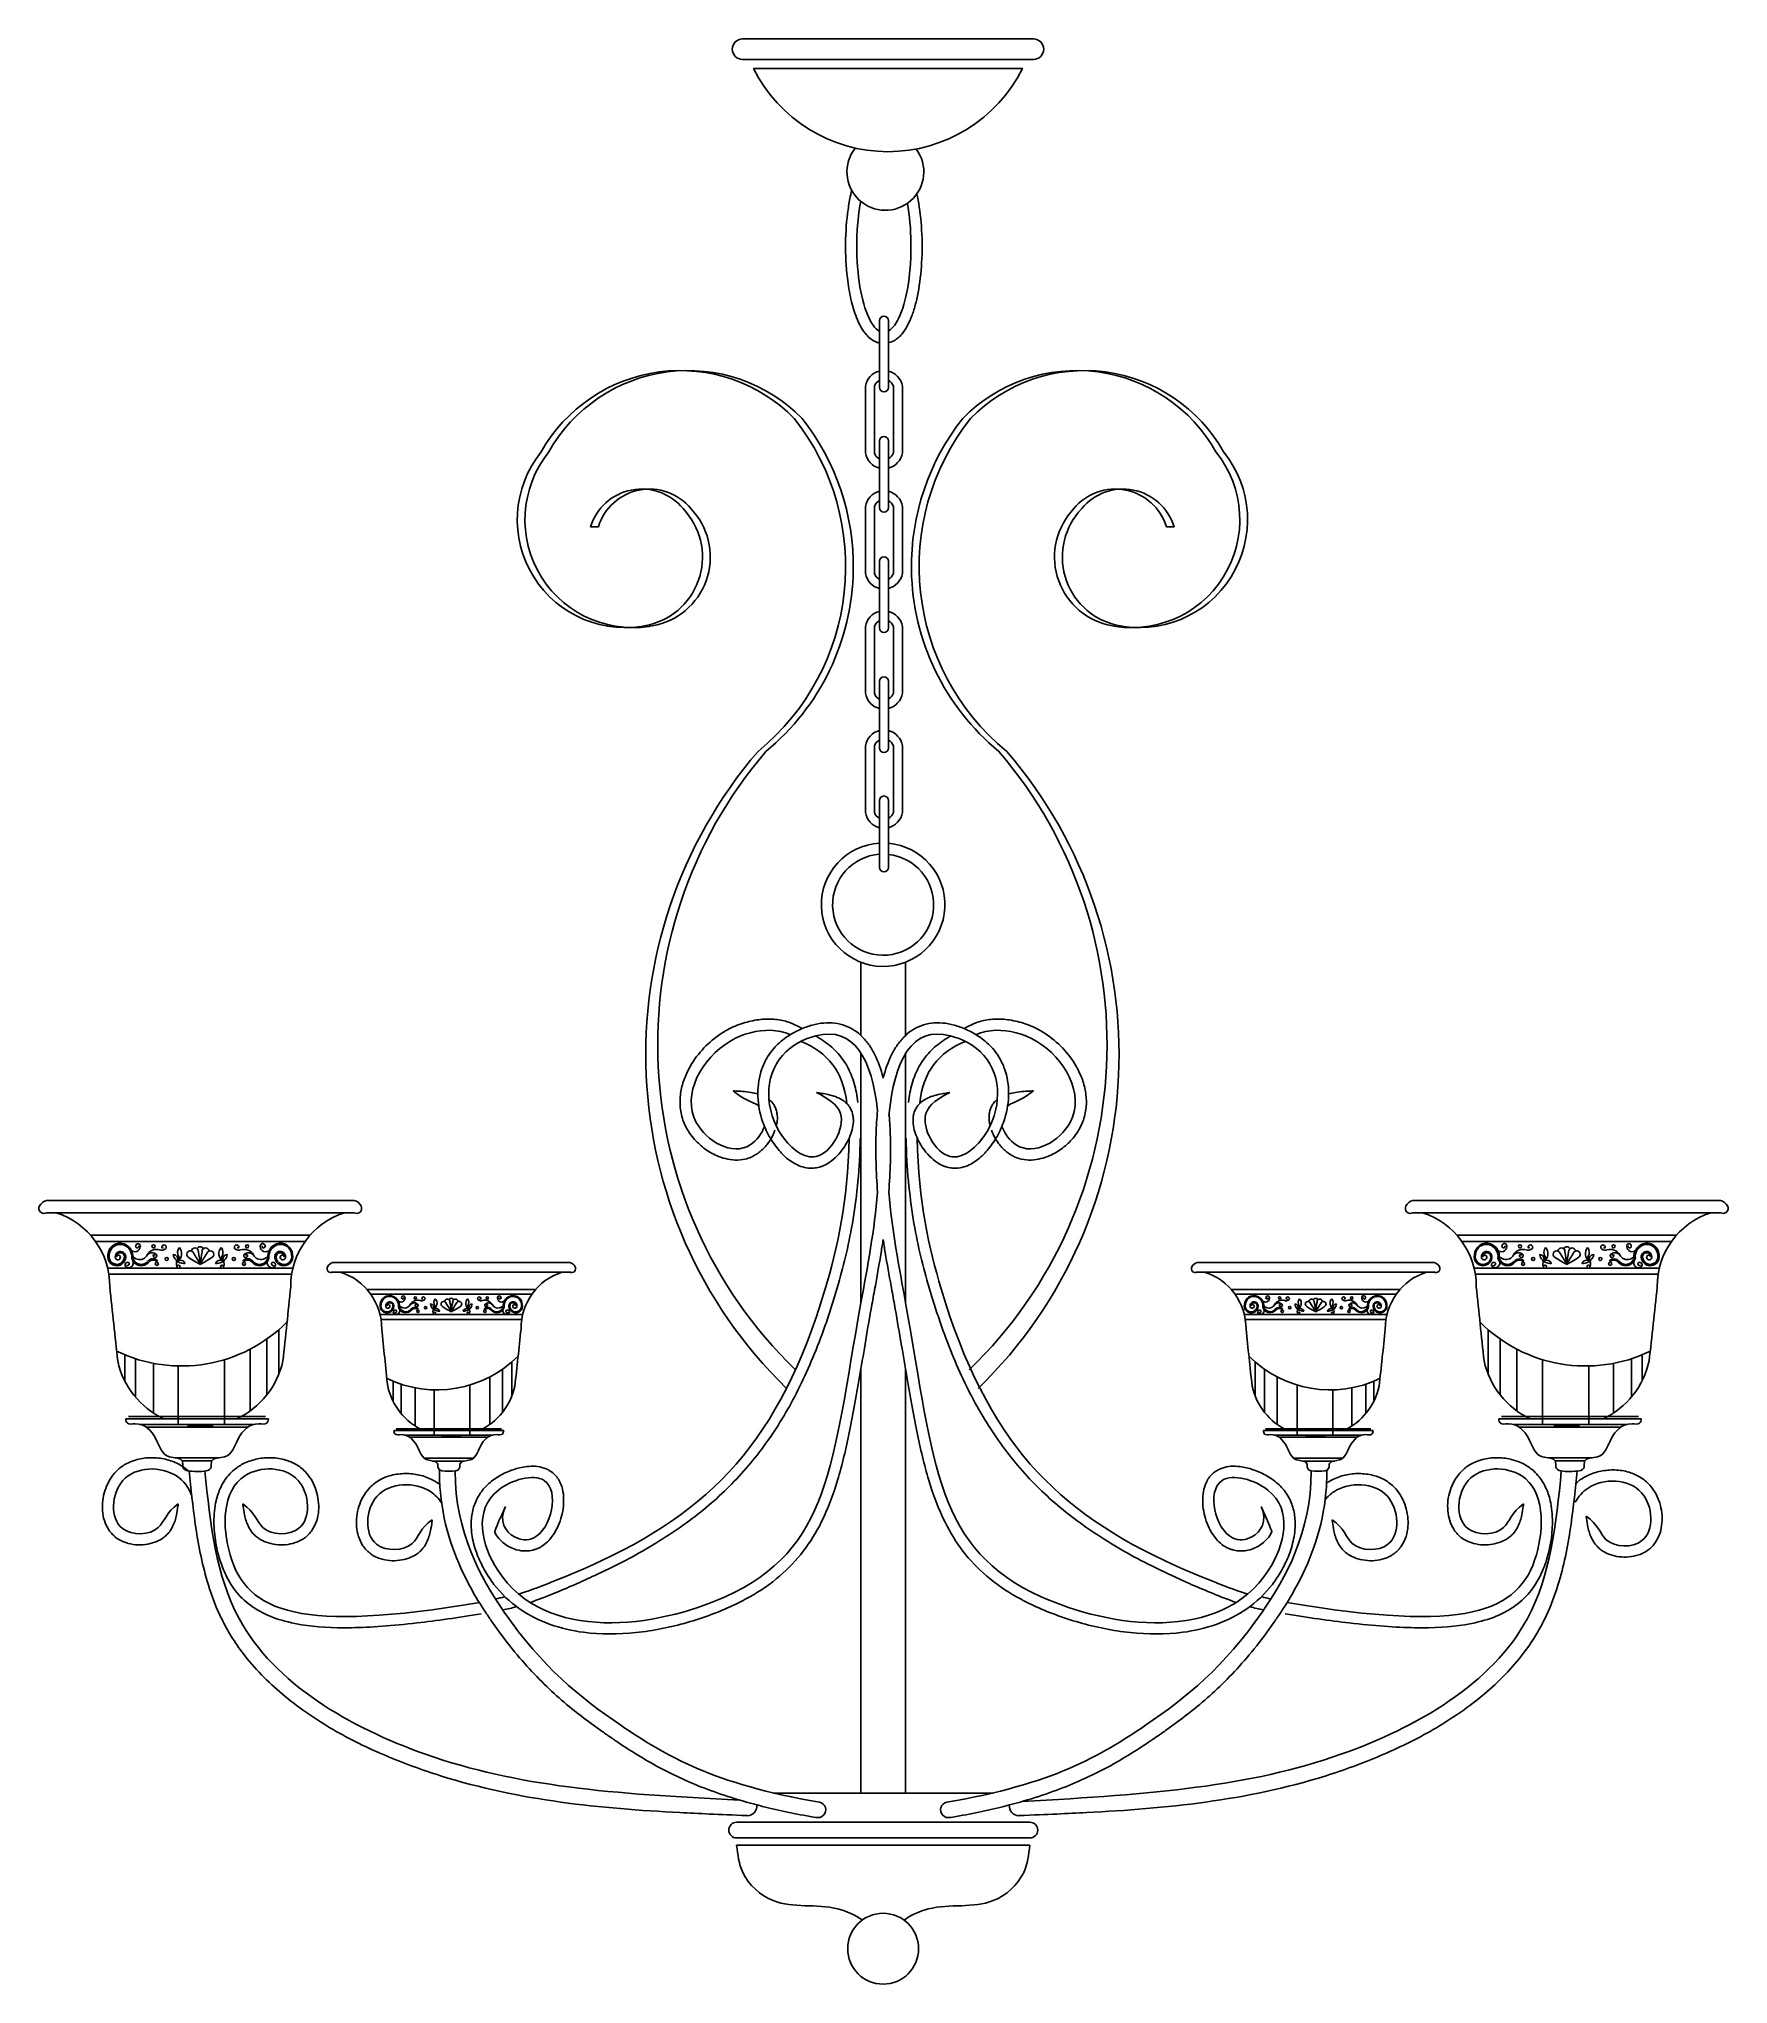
# Model space of a CAD drawing. Extents: x -62016 to -61110, y -35577 to -34534.
import ezdxf

# ---------------------------------------------------------------- set-up
doc = ezdxf.new("R2010")
doc.units = 0
doc.header["$MEASUREMENT"] = 0
doc.layers.add('3', color=3, linetype='CONTINUOUS')
doc.layers.add('7', color=7, linetype='CONTINUOUS')

msp = doc.modelspace()

# ---------------------------------------------------------------- linework, layer by layer
at = {"layer": '3'}
for p, q in [((-61575.4, -35211.4), (-61575.4, -35077.4)), ((-61551.4, -35211.4), (-61551.4, -35077.4)), ((-61887.5, -35225.7), (-61887.5, -35249.5)), ((-61238.9, -35225.7), (-61238.9, -35249.5)), ((-61902.9, -35236.2), (-61902.9, -35269.4)), ((-61893.9, -35230.8), (-61893.9, -35260.8)), ((-61232.5, -35230.8), (-61232.5, -35260.8)), ((-61223.6, -35236.2), (-61223.6, -35269.4)), ((-61970.1, -35239.2), (-61970.1, -35253.1)), ((-61964.4, -35241.3), (-61964.4, -35261.8)), ((-61954.7, -35243.8), (-61954.7, -35270.5)), ((-61941.4, -35245.2), (-61941.4, -35276.5)), ((-61916.6, -35241.8), (-61916.6, -35276.1)), ((-61767.5, -35247), (-61767.5, -35270.1)), ((-61762.5, -35243.1), (-61762.5, -35261.5)), ((-61363.9, -35243.1), (-61363.9, -35261.5)), ((-61358.9, -35247), (-61358.9, -35270.1)), ((-61209.8, -35241.8), (-61209.8, -35276.1)), ((-61185, -35245.2), (-61185, -35276.5)), ((-61171.7, -35243.8), (-61171.7, -35270.5)), ((-61162, -35241.3), (-61162, -35261.8)), ((-61156.3, -35239.2), (-61156.3, -35253.1)), ((-61826.2, -35253.5), (-61826.2, -35264.2)), ((-61821.8, -35255.1), (-61821.8, -35270.9)), ((-61814.3, -35257.1), (-61814.3, -35277.6)), ((-61804.1, -35258.1), (-61804.1, -35282.2)), ((-61785, -35255.5), (-61785, -35281.9)), ((-61774.4, -35251.2), (-61774.4, -35276.7)), ((-61352, -35251.2), (-61352, -35276.7)), ((-61341.4, -35255.5), (-61341.4, -35281.9)), ((-61322.3, -35258.1), (-61322.3, -35282.2)), ((-61312.1, -35257.1), (-61312.1, -35277.6)), ((-61304.6, -35255.1), (-61304.6, -35270.9)), ((-61300.3, -35253.5), (-61300.3, -35264.2)), ((-61968.1, -35272.4), (-61894.6, -35272.4)), ((-61962, -35276.6), (-61900.8, -35276.6)), ((-61958.6, -35278.1), (-61904.1, -35278.1)), ((-61936.5, -35277.5), (-61922.7, -35277.5)), ((-61825.8, -35279.9), (-61766.9, -35279.9)), ((-61301.8, -35279), (-61358.4, -35279)), ((-61158.3, -35272.4), (-61231.8, -35272.4)), ((-61164.4, -35276.6), (-61225.6, -35276.6)), ((-61167.8, -35278.1), (-61222.3, -35278.1)), ((-61189.9, -35277.5), (-61203.7, -35277.5)), ((-61819.9, -35282.3), (-61772.8, -35282.3)), ((-61817.3, -35283.4), (-61775.4, -35283.4)), ((-61800.3, -35283), (-61789.7, -35283)), ((-61306.5, -35282.3), (-61353.6, -35282.3)), ((-61309.1, -35283.4), (-61351.1, -35283.4)), ((-61326.1, -35283), (-61336.8, -35283)), ((-61943.2, -35294.6), (-61919.5, -35294.6)), ((-61939.3, -35296.1), (-61923.4, -35296.1)), ((-61809.1, -35294.8), (-61783.2, -35294.8)), ((-61805.2, -35296.3), (-61788.1, -35296.3)), ((-61317.3, -35294.8), (-61343.3, -35294.8)), ((-61321.2, -35296.3), (-61338.3, -35296.3)), ((-61183.2, -35294.6), (-61206.9, -35294.6)), ((-61187.1, -35296.1), (-61203, -35296.1)), ((-61642, -35490), (-61484.7, -35490)), ((-61642, -35498.4), (-61484.7, -35498.4))]:
    msp.add_line(p, q, dxfattribs=at)
for points in [[(-61560.6, -34720.5), (-61560.6, -34684.7, 1), (-61565.4, -34684.7), (-61565.4, -34720.5, 1)], [(-61565.4, -34785, 1), (-61560.6, -34785), (-61560.6, -34749.2, 1), (-61565.4, -34749.2)], [(-61565.4, -34813.7), (-61565.4, -34849.5, 1), (-61560.6, -34849.5), (-61560.6, -34813.7, 1)], [(-61560.6, -34913.9), (-61560.6, -34878.1, 1), (-61565.4, -34878.1), (-61565.4, -34913.9, 1)], [(-61565.4, -34942), (-61565.4, -34977.9, 1), (-61560.6, -34977.9), (-61560.6, -34942, 1)]]:
    msp.add_lwpolyline(points, format="xyb", close=True, dxfattribs=at)
for points in [[(-61565.4, -34711.7, 0.302545), (-61572.9, -34719.8), (-61572.9, -34755.6, 0.302545), (-61565.4, -34763.8)], [(-61565.4, -34716.7, 0.199814), (-61568.1, -34719.8), (-61568.1, -34755.6, 0.199814), (-61565.4, -34758.8)], [(-61560.6, -34711.7, -0.30144), (-61553.1, -34719.8), (-61553.1, -34755.6, -0.30144), (-61560.6, -34763.8)], [(-61560.6, -34758.7, 0.197687), (-61557.9, -34755.6), (-61557.9, -34719.8, 0.197687), (-61560.6, -34716.7, 0.197687)], [(-61565.4, -34776.2, 0.302545), (-61572.9, -34784.4), (-61572.9, -34820.2, 0.302545), (-61565.4, -34828.3)], [(-61560.6, -34828.3, 0.30144), (-61553.1, -34820.2), (-61553.1, -34784.4, 0.30144), (-61560.6, -34776.2)], [(-61565.4, -34781.2, 0.199814), (-61568.1, -34784.4), (-61568.1, -34820.2, 0.199814), (-61565.4, -34823.3, 0.199814)], [(-61560.6, -34823.3, 0.197687), (-61557.9, -34820.2), (-61557.9, -34784.4, 0.197687), (-61560.6, -34781.3, 0.197687)], [(-61565.4, -34840.6, 0.302545), (-61572.9, -34848.7), (-61572.9, -34884.5, 0.302545), (-61565.4, -34892.7, 0.302545)], [(-61560.6, -34892.7, 0.30144), (-61553.1, -34884.5), (-61553.1, -34848.7, 0.30144), (-61560.6, -34840.6)], [(-61565.4, -34845.6, 0.199814), (-61568.1, -34848.7), (-61568.1, -34884.5, 0.199814), (-61565.4, -34887.7)], [(-61560.6, -34887.6, 0.197687), (-61557.9, -34884.5), (-61557.9, -34848.7, 0.197687), (-61560.6, -34845.6)], [(-61565.4, -34904.5, 0.30144), (-61572.9, -34912.7), (-61572.9, -34948.5, 0.30144), (-61565.4, -34956.6)], [(-61560.6, -34904.5, -0.30144), (-61553.1, -34912.7), (-61553.1, -34948.5, -0.30144), (-61560.6, -34956.6)], [(-61565.4, -34951.6, -0.197687), (-61568.1, -34948.5), (-61568.1, -34912.7, -0.197687), (-61565.4, -34909.6, -0.197687)], [(-61560.6, -34951.6, 0.197687), (-61557.9, -34948.5), (-61557.9, -34912.7, 0.197687), (-61560.6, -34909.6, 0.197687)], [(-61975.2, -35186.8, -1.098967), (-61969.6, -35187.1, -1.08458), (-61979.1, -35185.5, -0.492897), (-61970.5, -35179.8, -0.35321), (-61965.8, -35187.4, 0.603648), (-61957.7, -35189.1, -0.472968), (-61952.3, -35189.1, -0.472968)], [(-61974.6, -35186.8, -1.104092), (-61970.3, -35187, -1.094989), (-61978.4, -35185.6, -0.496036), (-61970.7, -35180.4, -0.35871), (-61966.4, -35187.5, 0.612746), (-61957.1, -35189.5, -0.472968), (-61952.8, -35189.5, 2.794838)], [(-61975.2, -35186.8, 0.918662), (-61972.5, -35187.3, 1.171243), (-61974.6, -35186.8, 0.690873)], [(-61966.6, -35183.1, 0.863708), (-61958, -35185.6, -0.344982), (-61951.4, -35183, 0.244197), (-61948.5, -35182.7)], [(-61966.6, -35183.1, 0.681147), (-61961.8, -35181.3, 1.471082), (-61964.1, -35181.5, 0.914224), (-61962.6, -35180.8, -1.466358)], [(-61958.5, -35186.4, -0.458165), (-61953.6, -35185.2, -2.178289), (-61954.8, -35186, -0.925332), (-61953.9, -35186.1, 1.005654)], [(-61948.5, -35182.7, 1.385918), (-61950.2, -35181.1, 0.892454), (-61949.3, -35181.8, -0.431121)], [(-61941.9, -35189.1, 0.513109), (-61944.1, -35185.5, 0.158794), (-61942.6, -35188.4, -0.22045), (-61942.3, -35189.8, -1.729406)], [(-61940.8, -35181.7, -0.464848), (-61941.9, -35189.1, 0.323688), (-61942, -35192, 0.529078)], [(-61940.8, -35181.7, 0.321704), (-61941.1, -35186.7, -0.233172), (-61941, -35187.3, -0.178538), (-61941.9, -35189.1, 2.245291)], [(-61933.1, -35184.9, 1.65361), (-61935.5, -35187.3)], [(-61930.6, -35184, 0.996666), (-61934.4, -35183.7)], [(-61933.1, -35184.9, -0.021131), (-61929.6, -35190.8, -0.664624)], [(-61931.3, -35182.3, -0.597924), (-61928, -35182.4)], [(-61930.6, -35184, -0.021131), (-61929.6, -35190.8, -0.664624)], [(-61928.6, -35184, 0.021131), (-61929.6, -35190.8, 0.664624)], [(-61926.1, -35184.9, 0.021131), (-61929.6, -35190.8, 0.664624)], [(-61928.6, -35184, -0.996666), (-61924.8, -35183.7)], [(-61926.1, -35184.9, -1.65361), (-61923.7, -35187.3)], [(-61918.4, -35181.7, 0.464848), (-61917.3, -35189.1, -0.323688), (-61917.2, -35192, -0.529078)], [(-61918.4, -35181.7, -0.321704), (-61918.1, -35186.7, 0.233172), (-61918.2, -35187.3, 0.178538), (-61917.3, -35189.1, -2.245291)], [(-61917.3, -35189.1, -0.513109), (-61915.1, -35185.5, -0.158794), (-61916.6, -35188.4, 0.22045), (-61916.9, -35189.8, 1.729406)], [(-61910.7, -35182.7, -1.385918), (-61909, -35181.1, -0.892454), (-61909.9, -35181.8, 0.431121)], [(-61892.6, -35183.1, -0.863708), (-61901.1, -35185.6, 0.344982), (-61907.8, -35183, -0.244197), (-61910.7, -35182.7)], [(-61883.9, -35186.8, 1.098967), (-61889.6, -35187.1, 1.08458), (-61880.1, -35185.5, 0.492897), (-61888.7, -35179.8, 0.35321), (-61893.4, -35187.4, -0.603648), (-61901.5, -35189.1, 0.472968), (-61906.9, -35189.1, 0.472968)], [(-61900.7, -35186.4, 0.458165), (-61905.6, -35185.2, 2.178289), (-61904.3, -35186, 0.925332), (-61905.3, -35186.1, -1.005654)], [(-61884.6, -35186.8, 1.104092), (-61888.9, -35187, 1.094989), (-61880.7, -35185.6, 0.496036), (-61888.4, -35180.4, 0.35871), (-61892.8, -35187.5, -0.612746), (-61902, -35189.5, 0.472968), (-61906.3, -35189.5, -2.794838)], [(-61892.6, -35183.1, -0.681147), (-61897.4, -35181.3, -1.471082), (-61895, -35181.5, -0.914224), (-61896.5, -35180.8, 1.466358)], [(-61883.9, -35186.8, -0.918662), (-61886.7, -35187.3, -1.171243), (-61884.6, -35186.8, -0.690873)], [(-61242.5, -35186.8, -1.098967), (-61236.9, -35187.1, -1.08458), (-61246.3, -35185.5, -0.492897), (-61237.7, -35179.8, -0.35321), (-61233, -35187.4, 0.603648), (-61224.9, -35189.1, -0.472968), (-61219.6, -35189.1, -0.472968)], [(-61241.8, -35186.8, -1.104092), (-61237.5, -35187, -1.094989), (-61245.7, -35185.6, -0.496036), (-61238, -35180.4, -0.35871), (-61233.7, -35187.5, 0.612746), (-61224.4, -35189.5, -0.472968), (-61220.1, -35189.5, 2.794838)], [(-61242.5, -35186.8, 0.918662), (-61239.7, -35187.3, 1.171243), (-61241.8, -35186.8, 0.690873)], [(-61233.8, -35183.1, 0.863708), (-61225.3, -35185.6, -0.344982), (-61218.6, -35183, 0.244197), (-61215.7, -35182.7)], [(-61233.8, -35183.1, 0.681147), (-61229, -35181.3, 1.471082), (-61231.4, -35181.5, 0.914224), (-61229.9, -35180.8, -1.466358)], [(-61225.7, -35186.4, -0.458165), (-61220.8, -35185.2, -2.178289), (-61222.1, -35186, -0.925332), (-61221.1, -35186.1, 1.005654)], [(-61215.7, -35182.7, 1.385918), (-61217.4, -35181.1, 0.892454), (-61216.5, -35181.8, -0.431121)], [(-61209.1, -35189.1, 0.513109), (-61211.3, -35185.5, 0.158794), (-61209.8, -35188.4, -0.22045), (-61209.5, -35189.8, -1.729406)], [(-61208.1, -35181.7, -0.464848), (-61209.1, -35189.1, 0.323688), (-61209.2, -35192, 0.529078)], [(-61208.1, -35181.7, 0.321704), (-61208.3, -35186.7, -0.233172), (-61208.2, -35187.3, -0.178538), (-61209.1, -35189.1, 2.245291)], [(-61200.3, -35184.9, 1.65361), (-61202.7, -35187.3)], [(-61197.8, -35184, 0.996666), (-61201.6, -35183.7)], [(-61200.3, -35184.9, -0.021131), (-61196.8, -35190.8, -0.664624)], [(-61195.1, -35182.3, 0.597924), (-61198.4, -35182.4)], [(-61197.8, -35184, -0.021131), (-61196.8, -35190.8, -0.664624)], [(-61195.8, -35184, 0.021131), (-61196.8, -35190.8, 0.664624)], [(-61193.3, -35184.9, 0.021131), (-61196.8, -35190.8, 0.664624)], [(-61195.8, -35184, -0.996666), (-61192.1, -35183.7)], [(-61193.3, -35184.9, -1.65361), (-61190.9, -35187.3)], [(-61185.6, -35181.7, 0.464848), (-61184.5, -35189.1, -0.323688), (-61184.4, -35192, -0.529078)], [(-61185.6, -35181.7, -0.321704), (-61185.4, -35186.7, 0.233172), (-61185.4, -35187.3, 0.178538), (-61184.5, -35189.1, -2.245291)], [(-61184.5, -35189.1, -0.513109), (-61182.3, -35185.5, -0.158794), (-61183.8, -35188.4, 0.22045), (-61184.2, -35189.8, 1.729406)], [(-61177.9, -35182.7, -1.385918), (-61176.2, -35181.1, -0.892454), (-61177.1, -35181.8, 0.431121)], [(-61159.8, -35183.1, -0.863708), (-61168.4, -35185.6, 0.344982), (-61175.1, -35183, -0.244197), (-61177.9, -35182.7)], [(-61151.2, -35186.8, 1.098967), (-61156.8, -35187.1, 1.08458), (-61147.3, -35185.5, 0.492897), (-61155.9, -35179.8, 0.35321), (-61160.7, -35187.4, -0.603648), (-61168.8, -35189.1, 0.472968), (-61174.1, -35189.1, 0.472968)], [(-61151.8, -35186.8, 1.104092), (-61156.1, -35187, 1.094989), (-61148, -35185.6, 0.496036), (-61155.7, -35180.4, 0.35871), (-61160, -35187.5, -0.612746), (-61169.3, -35189.5, 0.472968), (-61173.6, -35189.5, -2.794838)], [(-61167.9, -35186.4, 0.458165), (-61172.8, -35185.2, 2.178289), (-61171.6, -35186, 0.925332), (-61172.5, -35186.1, -1.005654)], [(-61159.8, -35183.1, -0.681147), (-61164.6, -35181.3, -1.471082), (-61162.3, -35181.5, -0.914224), (-61163.8, -35180.8, 1.466358)], [(-61151.2, -35186.8, -0.918662), (-61153.9, -35187.3, -1.171243), (-61151.8, -35186.8, -0.690873)], [(-61965.7, -35189.1, -0.609848), (-61968.6, -35192.5, -1.124129), (-61968.2, -35189.7, -1.073782), (-61969.2, -35191.3, -5.112503)], [(-61941.9, -35189.1, -0.513109), (-61937.8, -35190.3, -0.158794), (-61941.1, -35189.6, 0.22045), (-61942.4, -35189.6, 1.729406)], [(-61935.5, -35187.3, 0.037597), (-61929.6, -35190.8, 0.664624)], [(-61923.7, -35187.3, -0.037597), (-61929.6, -35190.8, -0.664624)], [(-61917.3, -35189.1, 0.513109), (-61921.4, -35190.3, 0.158794), (-61918.1, -35189.6, -0.22045), (-61916.8, -35189.6, -1.729406)], [(-61893.5, -35189.1, 0.609848), (-61890.6, -35192.5, 1.124129), (-61891, -35189.7, 1.073782), (-61889.9, -35191.3, 5.112503)], [(-61232.9, -35189.1, -0.609848), (-61235.8, -35192.5, -1.124129), (-61235.4, -35189.7, -1.073782), (-61236.5, -35191.3, -5.112503)], [(-61209.1, -35189.1, -0.513109), (-61205.1, -35190.3, -0.158794), (-61208.3, -35189.6, 0.22045), (-61209.7, -35189.6, 1.729406)], [(-61202.7, -35187.3, 0.037597), (-61196.8, -35190.8, 0.664624)], [(-61190.9, -35187.3, -0.037597), (-61196.8, -35190.8, -0.664624)], [(-61184.5, -35189.1, 0.513109), (-61188.6, -35190.3, 0.158794), (-61185.4, -35189.6, -0.22045), (-61184, -35189.6, -1.729406)], [(-61160.7, -35189.1, 0.609848), (-61157.8, -35192.5, 1.124129), (-61158.2, -35189.7, 1.073782), (-61157.2, -35191.3, 5.112503)], [(-61830.1, -35213.1, -1.098967), (-61825.8, -35213.4, -1.08458), (-61833.1, -35212.2, -0.492897), (-61826.5, -35207.8, -0.35321), (-61822.8, -35213.6, 0.603648), (-61816.6, -35214.9, -0.472968), (-61812.5, -35214.9, -0.472968)], [(-61823.5, -35210.3, 0.681147), (-61819.8, -35208.9, 1.471082), (-61821.6, -35209.1, 0.914224), (-61820.4, -35208.5, -1.466358)], [(-61759.8, -35213.1, 1.098967), (-61764.1, -35213.4, 1.08458), (-61756.9, -35212.2, 0.492897), (-61763.5, -35207.8, 0.35321), (-61767.1, -35213.6, -0.603648), (-61773.4, -35214.9, 0.472968), (-61777.5, -35214.9, 0.472968)], [(-61766.5, -35210.3, -0.681147), (-61770.2, -35208.9, -1.471082), (-61768.4, -35209.1, -0.914224), (-61769.5, -35208.5, 1.466358)], [(-61366.6, -35213.1, -1.098967), (-61362.3, -35213.4, -1.08458), (-61369.6, -35212.2, -0.492897), (-61363, -35207.8, -0.35321), (-61359.3, -35213.6, 0.603648), (-61353.1, -35214.9, -0.472968), (-61349, -35214.9, -0.472968)], [(-61360, -35210.3, 0.681147), (-61356.2, -35208.9, 1.471082), (-61358, -35209.1, 0.914224), (-61356.9, -35208.5, -1.466358)], [(-61296.3, -35213.1, 1.098967), (-61300.6, -35213.4, 1.08458), (-61293.3, -35212.2, 0.492897), (-61299.9, -35207.8, 0.35321), (-61303.6, -35213.6, -0.603648), (-61309.8, -35214.9, 0.472968), (-61313.9, -35214.9, 0.472968)], [(-61302.9, -35210.3, -0.681147), (-61306.7, -35208.9, -1.471082), (-61304.8, -35209.1, -0.914224), (-61306, -35208.5, 1.466358)], [(-61829.6, -35213.1, -1.104092), (-61826.3, -35213.3, -1.094989), (-61832.6, -35212.3, -0.496036), (-61826.6, -35208.2, -0.35871), (-61823.3, -35213.6, 0.612746), (-61816.2, -35215.2, -0.472968), (-61812.9, -35215.2, 2.794838)], [(-61830.1, -35213.1, 0.918662), (-61828, -35213.5, 1.171243), (-61829.6, -35213.1, 0.690873)], [(-61822.7, -35214.9, -0.609848), (-61825, -35217.5, -1.124129), (-61824.7, -35215.3, -1.073782), (-61825.5, -35216.6, -5.112503)], [(-61823.5, -35210.3, 0.863708), (-61816.9, -35212.2, -0.344982), (-61811.7, -35210.2, 0.244197), (-61809.5, -35210)], [(-61817.2, -35212.9, -0.458165), (-61813.4, -35211.9, -2.178289), (-61814.4, -35212.6, -0.925332), (-61813.7, -35212.6, 1.005654)], [(-61809.5, -35210, 1.385918), (-61810.8, -35208.8, 0.892454), (-61810.2, -35209.3, -0.431121)], [(-61804.4, -35214.9, 0.513109), (-61806.2, -35212.1, 0.158794), (-61805, -35214.4, -0.22045), (-61804.7, -35215.4, -1.729406)], [(-61803.6, -35209.2, -0.464848), (-61804.4, -35214.9, 0.323688), (-61804.5, -35217.1, 0.529078)], [(-61804.4, -35214.9, -0.513109), (-61801.3, -35215.8, -0.158794), (-61803.8, -35215.3, 0.22045), (-61804.8, -35215.3, 1.729406)], [(-61803.6, -35209.2, 0.321704), (-61803.8, -35213, -0.233172), (-61803.7, -35213.5, -0.178538), (-61804.4, -35214.9, 2.245291)], [(-61797.7, -35211.7, 1.65361), (-61799.5, -35213.5)], [(-61799.5, -35213.5, 0.037597), (-61795, -35216.2, 0.664624)], [(-61795.7, -35211, 0.996666), (-61798.6, -35210.7)], [(-61797.7, -35211.7, -0.021131), (-61795, -35216.2, -0.664624)], [(-61796.3, -35209.7, -0.597924), (-61793.7, -35209.8)], [(-61795.7, -35211, -0.021131), (-61795, -35216.2, -0.664624)], [(-61794.2, -35211, 0.021131), (-61795, -35216.2, 0.664624)], [(-61792.3, -35211.7, 0.021131), (-61795, -35216.2, 0.664624)], [(-61790.4, -35213.5, -0.037597), (-61795, -35216.2, -0.664624)], [(-61794.2, -35211, -0.996666), (-61791.3, -35210.7)], [(-61792.3, -35211.7, -1.65361), (-61790.4, -35213.5)], [(-61785.5, -35214.9, 0.513109), (-61788.6, -35215.8, 0.158794), (-61786.1, -35215.3, -0.22045), (-61785.1, -35215.3, -1.729406)], [(-61786.3, -35209.2, 0.464848), (-61785.5, -35214.9, -0.323688), (-61785.4, -35217.1, -0.529078)], [(-61786.3, -35209.2, -0.321704), (-61786.1, -35213, 0.233172), (-61786.2, -35213.5, 0.178538), (-61785.5, -35214.9, -2.245291)], [(-61785.5, -35214.9, -0.513109), (-61783.8, -35212.1, -0.158794), (-61784.9, -35214.4, 0.22045), (-61785.2, -35215.4, 1.729406)], [(-61780.4, -35210, -1.385918), (-61779.1, -35208.8, -0.892454), (-61779.8, -35209.3, 0.431121)], [(-61766.5, -35210.3, -0.863708), (-61773.1, -35212.2, 0.344982), (-61778.2, -35210.2, -0.244197), (-61780.4, -35210)], [(-61760.3, -35213.1, 1.104092), (-61763.6, -35213.3, 1.094989), (-61757.4, -35212.3, 0.496036), (-61763.3, -35208.2, 0.35871), (-61766.6, -35213.6, -0.612746), (-61773.8, -35215.2, 0.472968), (-61777.1, -35215.2, -2.794838)], [(-61772.7, -35212.9, 0.458165), (-61776.5, -35211.9, 2.178289), (-61775.5, -35212.6, 0.925332), (-61776.3, -35212.6, -1.005654)], [(-61767.2, -35214.9, 0.609848), (-61764.9, -35217.5, 1.124129), (-61765.3, -35215.3, 1.073782), (-61764.4, -35216.6, 5.112503)], [(-61759.8, -35213.1, -0.918662), (-61761.9, -35213.5, -1.171243), (-61760.3, -35213.1, -0.690873)], [(-61366.1, -35213.1, -1.104092), (-61362.8, -35213.3, -1.094989), (-61369.1, -35212.3, -0.496036), (-61363.1, -35208.2, -0.35871), (-61359.8, -35213.6, 0.612746), (-61352.7, -35215.2, -0.472968), (-61349.3, -35215.2, 2.794838)], [(-61366.6, -35213.1, 0.918662), (-61364.5, -35213.5, 1.171243), (-61366.1, -35213.1, 0.690873)], [(-61359.2, -35214.9, -0.609848), (-61361.5, -35217.5, -1.124129), (-61361.2, -35215.3, -1.073782), (-61362, -35216.6, -5.112503)], [(-61360, -35210.3, 0.863708), (-61353.4, -35212.2, -0.344982), (-61348.2, -35210.2, 0.244197), (-61346, -35210)], [(-61353.7, -35212.9, -0.458165), (-61349.9, -35211.9, -2.178289), (-61350.9, -35212.6, -0.925332), (-61350.2, -35212.6, 1.005654)], [(-61346, -35210, 1.385918), (-61347.3, -35208.8, 0.892454), (-61346.6, -35209.3, -0.431121)], [(-61340.9, -35214.9, 0.513109), (-61342.6, -35212.1, 0.158794), (-61341.5, -35214.4, -0.22045), (-61341.2, -35215.4, -1.729406)], [(-61340.1, -35209.2, -0.464848), (-61340.9, -35214.9, 0.323688), (-61341, -35217.1, 0.529078)], [(-61340.9, -35214.9, -0.513109), (-61337.8, -35215.8, -0.158794), (-61340.3, -35215.3, 0.22045), (-61341.3, -35215.3, 1.729406)], [(-61340.1, -35209.2, 0.321704), (-61340.3, -35213, -0.233172), (-61340.2, -35213.5, -0.178538), (-61340.9, -35214.9, 2.245291)], [(-61334.2, -35211.7, 1.65361), (-61336, -35213.5)], [(-61336, -35213.5, 0.037597), (-61331.4, -35216.2, 0.664624)], [(-61332.2, -35211, 0.996666), (-61335.1, -35210.7)], [(-61334.2, -35211.7, -0.021131), (-61331.4, -35216.2, -0.664624)], [(-61330.1, -35209.7, 0.597924), (-61332.7, -35209.8)], [(-61332.2, -35211, -0.021131), (-61331.4, -35216.2, -0.664624)], [(-61330.7, -35211, 0.021131), (-61331.4, -35216.2, 0.664624)], [(-61328.7, -35211.7, 0.021131), (-61331.4, -35216.2, 0.664624)], [(-61326.9, -35213.5, -0.037597), (-61331.4, -35216.2, -0.664624)], [(-61330.7, -35211, -0.996666), (-61327.8, -35210.7)], [(-61328.7, -35211.7, -1.65361), (-61326.9, -35213.5)], [(-61322, -35214.9, 0.513109), (-61325.1, -35215.8, 0.158794), (-61322.6, -35215.3, -0.22045), (-61321.6, -35215.3, -1.729406)], [(-61322.8, -35209.2, 0.464848), (-61322, -35214.9, -0.323688), (-61321.9, -35217.1, -0.529078)], [(-61322.8, -35209.2, -0.321704), (-61322.6, -35213, 0.233172), (-61322.7, -35213.5, 0.178538), (-61322, -35214.9, -2.245291)], [(-61322, -35214.9, -0.513109), (-61320.3, -35212.1, -0.158794), (-61321.4, -35214.4, 0.22045), (-61321.7, -35215.4, 1.729406)], [(-61316.9, -35210, -1.385918), (-61315.6, -35208.8, -0.892454), (-61316.3, -35209.3, 0.431121)], [(-61302.9, -35210.3, -0.863708), (-61309.5, -35212.2, 0.344982), (-61314.7, -35210.2, -0.244197), (-61316.9, -35210)], [(-61309.2, -35212.9, 0.458165), (-61313, -35211.9, 2.178289), (-61312, -35212.6, 0.925332), (-61312.7, -35212.6, -1.005654)], [(-61296.8, -35213.1, 1.104092), (-61300.1, -35213.3, 1.094989), (-61293.8, -35212.3, 0.496036), (-61299.8, -35208.2, 0.35871), (-61303.1, -35213.6, -0.612746), (-61310.2, -35215.2, 0.472968), (-61313.5, -35215.2, -2.794838)], [(-61303.7, -35214.9, 0.609848), (-61301.4, -35217.5, 1.124129), (-61301.7, -35215.3, 1.073782), (-61300.9, -35216.6, 5.112503)], [(-61296.3, -35213.1, -0.918662), (-61298.4, -35213.5, -1.171243), (-61296.8, -35213.1, -0.690873)]]:
    msp.add_lwpolyline(points, format="xyb", dxfattribs=at)
for points in [[(-61988.4, -35175.2), (-61870.8, -35175.2)], [(-61138.1, -35175.2), (-61255.6, -35175.2)], [(-61985.7, -35178.5), (-61873.4, -35178.5)], [(-61140.7, -35178.5), (-61253, -35178.5)], [(-61979.2, -35192.8), (-61880, -35192.8)], [(-61978.6, -35196.1), (-61880.6, -35196.1)], [(-61147.2, -35192.8), (-61246.5, -35192.8)], [(-61147.8, -35196.1), (-61245.8, -35196.1)], [(-61840.2, -35204.2), (-61749.7, -35204.2)], [(-61838.2, -35206.7), (-61751.7, -35206.7)], [(-61286.2, -35204.2), (-61376.7, -35204.2)], [(-61288.2, -35206.7), (-61374.7, -35206.7)], [(-61833.2, -35217.7), (-61756.7, -35217.7)], [(-61293.2, -35217.7), (-61369.7, -35217.7)], [(-61832.7, -35220.3), (-61757.3, -35220.3)], [(-61293.7, -35220.3), (-61369.2, -35220.3)]]:
    msp.add_lwpolyline(points, dxfattribs=at)
for centre, radius in [((-61954.7, -35181.1), 0.823), ((-61947.6, -35187.9), 0.823), ((-61911.6, -35187.9), 0.823), ((-61904.5, -35181.1), 0.823), ((-61221.9, -35181.1), 0.823), ((-61214.8, -35187.9), 0.823), ((-61178.8, -35187.9), 0.823), ((-61171.7, -35181.1), 0.823), ((-61952.9, -35190.5), 0.823), ((-61941.3, -35192), 0.823), ((-61917.9, -35192), 0.823), ((-61906.2, -35190.5), 0.823), ((-61220.2, -35190.5), 0.823), ((-61208.5, -35192), 0.823), ((-61185.1, -35192), 0.823), ((-61173.5, -35190.5), 0.823), ((-61814.3, -35208.8), 0.634), ((-61812.9, -35216), 0.634), ((-61808.8, -35214), 0.634), ((-61804, -35217.1), 0.634), ((-61785.9, -35217.1), 0.634), ((-61781.1, -35214), 0.634), ((-61777, -35216), 0.634), ((-61775.7, -35208.8), 0.634), ((-61350.8, -35208.8), 0.634), ((-61349.4, -35216), 0.634), ((-61345.3, -35214), 0.634), ((-61340.5, -35217.1), 0.634), ((-61322.4, -35217.1), 0.634), ((-61317.6, -35214), 0.634), ((-61313.5, -35216), 0.634), ((-61312.1, -35208.8), 0.634)]:
    msp.add_circle(centre, radius, dxfattribs=at)
for centre, radius, start, end in [((-61939.7, -35165.6), 79.7, 244.1531, 315.2782), ((-61186.7, -35165.6), 79.7, 224.7218, 295.8469), ((-61802.7, -35196.8), 61.3, 244.1531, 315.2782), ((-61323.7, -35196.8), 61.3, 224.7218, 295.8469)]:
    msp.add_arc(centre, radius, start, end, dxfattribs=at)
msp.add_open_spline([(-61566.4, -35108.4), (-61566.8, -35112.4), (-61567.1, -35116.6), (-61567.5, -35130.7), (-61567.2, -35141.2), (-61566.4, -35152)], degree=3, knots=[164.039511, 164.039511, 164.039511, 164.039511, 172.196627, 172.196627, 190.897549, 190.897549, 190.897549, 190.897549], dxfattribs=at)
at = {"layer": '7'}
for p, q in [((-61575.4, -35068), (-61575.4, -35028.7)), ((-61551.4, -35068), (-61551.4, -35028.7)), ((-61575.4, -35474.3), (-61575.4, -35247)), ((-61551.4, -35474.3), (-61551.4, -35247)), ((-61969.6, -35273.6), (-61893.1, -35273.6)), ((-61824.6, -35279), (-61768, -35279)), ((-61300.6, -35279.9), (-61359.5, -35279.9)), ((-61156.8, -35273.6), (-61233.3, -35273.6)), ((-61622.2, -35474.3), (-61504.5, -35474.3)), ((-61642, -35502.3), (-61484.7, -35502.3))]:
    msp.add_line(p, q, dxfattribs=at)
for points in [[(-61482.8, -34533.6, -1), (-61482.8, -34544.6), (-61638.8, -34544.6, -1), (-61638.8, -34533.6)], [(-61632.9, -34549.4, 0.619496), (-61488.7, -34549.4)]]:
    msp.add_lwpolyline(points, format="xyb", close=True, dxfattribs=at)
for points in [[(-61615.2, -35257.3, -0.395792), (-61630.5, -34915.7, 0.409129), (-61611.1, -34737.1, 0.499731), (-61746.8, -34755.1, 0.712615), (-61688.7, -34847.8, 0.575498), (-61670.7, -34785.5, 0.598566), (-61720.3, -34795.2), (-61716.1, -34795.2, -0.598566), (-61666.5, -34785.5, -0.575498), (-61684.5, -34847.8, -0.712615), (-61742.7, -34755.1, -0.499731), (-61606.9, -34737.1, -0.172516), (-61579.4, -34818.4, 0.119379)], [(-61512.4, -35257.3, 0.395792), (-61497.1, -34915.7, -0.409129), (-61516.5, -34737.1, -0.499731), (-61380.8, -34755.1, -0.712615), (-61438.9, -34847.8, -0.575498), (-61456.9, -34785.5, -0.598566), (-61407.4, -34795.2), (-61411.5, -34795.2, 0.598566), (-61461.1, -34785.5, 0.575498), (-61443.1, -34847.8, 0.712615), (-61384.9, -34755.1, 0.499731), (-61520.7, -34737.1, 0.172516), (-61548.2, -34818.4, -0.119379)], [(-61579.4, -34818.4, -0.221014), (-61626.3, -34915.7, 0.396007), (-61610.4, -35247.3, 0.151539)], [(-61548.2, -34818.4, 0.221014), (-61501.3, -34915.7, -0.396007), (-61517.2, -35247.3, -0.151539)], [(-62006.9, -35163.1, -0.328911), (-61978.1, -35202.9), (-61978.1, -35202.9, 0.000994), (-61973.9, -35242.6, 0.230523), (-61949.3, -35273.6, 0.230523)], [(-61852.3, -35163.1, 0.328911), (-61881.1, -35202.9), (-61881.1, -35202.9, -0.000994), (-61885.3, -35242.6, -0.230523), (-61909.9, -35273.6, -0.230523)], [(-61274.1, -35163.1, -0.328911), (-61245.3, -35202.9), (-61245.3, -35202.9, 0.000994), (-61241.1, -35242.6, 0.230523), (-61216.5, -35273.6, 0.230523)], [(-61119.5, -35163.1, 0.328911), (-61148.3, -35202.9), (-61148.3, -35202.9, -0.000994), (-61152.6, -35242.6, -0.230523), (-61177.1, -35273.6, -0.230523)], [(-61854.5, -35194.9, -0.328911), (-61832.3, -35225.5), (-61832.3, -35225.5, 0.000994), (-61829.1, -35256.1, 0.230523), (-61810.1, -35279.9, 0.230523)], [(-61735.5, -35194.9, 0.328911), (-61757.6, -35225.5), (-61757.6, -35225.5, -0.000994), (-61760.9, -35256.1, -0.230523), (-61779.8, -35279.9, -0.230523)], [(-61391, -35194.9, -0.328911), (-61368.8, -35225.5), (-61368.8, -35225.5, 0.000994), (-61365.5, -35256.1, 0.230523), (-61346.6, -35279.9, 0.230523)], [(-61271.9, -35194.9, 0.328911), (-61294.1, -35225.5), (-61294.1, -35225.5, -0.000994), (-61297.4, -35256.1, -0.230523), (-61316.3, -35279.9, -0.230523)]]:
    msp.add_lwpolyline(points, format="xyb", dxfattribs=at)
for points in [[(-62012.1, -35156.5), (-61847.1, -35156.5)], [(-62012.1, -35163.1), (-61847.1, -35163.1)], [(-61114.3, -35156.5), (-61279.3, -35156.5)], [(-61114.3, -35163.1), (-61279.3, -35163.1)], [(-61858.5, -35189.8), (-61731.4, -35189.8)], [(-61858.5, -35194.9), (-61731.4, -35194.9)], [(-61267.9, -35189.8), (-61395, -35189.8)], [(-61267.9, -35194.9), (-61395, -35194.9)]]:
    msp.add_lwpolyline(points, dxfattribs=at)
msp.add_circle((-61563.4, -35557.8), 19, dxfattribs=at)
for centre, radius, start, end in [((-61562.2, -34604.9), 20.6, 141.6079, 36.6715), ((-61563.4, -34997.9), 33.1, 93.471, 85.1565), ((-61563.4, -34997.9), 27.1, 94.2405, 84.0811), ((-62013.5, -35160.8), 2.67, 150.4477, 301.2372), ((-62010.9, -35161.7), 5.34, 102.4517, 155.4957), ((-61848.2, -35161.7), 5.34, 24.5043, 77.5483), ((-61845.7, -35160.8), 2.67, 238.7628, 29.5523), ((-61280.7, -35160.8), 2.67, 150.4477, 301.2372), ((-61278.2, -35161.7), 5.34, 102.4517, 155.4957), ((-61115.5, -35161.7), 5.34, 24.5043, 77.5483), ((-61112.9, -35160.8), 2.67, 238.7628, 29.5523), ((-61859.6, -35193.1), 2.06, 150.4477, 301.2372), ((-61857.6, -35193.8), 4.11, 102.4517, 155.4957), ((-61732.3, -35193.8), 4.11, 24.5043, 77.5483), ((-61730.4, -35193.1), 2.06, 238.7628, 29.5523), ((-61396, -35193.1), 2.06, 150.4477, 301.2372), ((-61394.1, -35193.8), 4.11, 102.4517, 155.4957), ((-61268.8, -35193.8), 4.11, 24.5043, 77.5483), ((-61266.9, -35193.1), 2.06, 238.7628, 29.5523), ((-61775.9, -35341.1), 29.5, 279.0709, 289.0846), ((-61772.9, -35336), 40.4, 277.8848, 288.6162), ((-61353.8, -35336), 40.4, 251.3838, 262.1152), ((-61350.8, -35341.1), 29.5, 250.9154, 260.9291), ((-61636.4, -35481.1), 5.36, 272.257, 3.6485), ((-61598.4, -35483.3), 4.2, 254.9703, 77.9728), ((-61528.4, -35483.3), 4.2, 102.0272, 285.0297), ((-61490.4, -35481.1), 5.36, 176.3515, 267.743), ((-61642, -35494.2), 4.2, 90, 270), ((-61484.7, -35494.2), 4.2, 270, 90)]:
    msp.add_arc(centre, radius, start, end, dxfattribs=at)
for start_param, end_param in [(4.160577, 6.120592), (6.452491, 8.376976)]:
    msp.add_ellipse((-61563, -34644.8), major_axis=(0, -46.1), ratio=0.31538, start_param=start_param, end_param=end_param, dxfattribs=at)
for points, knots in [([(-61580.2, -34614.8), (-61580.4, -34615.6), (-61580.6, -34616.4), (-61581.4, -34619.7), (-61581.8, -34622.4), (-61583, -34630.8), (-61583.5, -34637), (-61583.6, -34649.5), (-61583.3, -34655.8), (-61582.1, -34665.8), (-61581.5, -34669.6), (-61579.8, -34676.8), (-61578.8, -34680.1), (-61577, -34684.8), (-61576.2, -34686.5), (-61574.4, -34689.6), (-61573.4, -34691.1), (-61571.6, -34693.1), (-61570.8, -34693.9), (-61569, -34695.2), (-61568, -34695.7), (-61566.5, -34696.4), (-61565.9, -34696.5), (-61565.4, -34696.6)], [4.042545, 4.042545, 4.042545, 4.042545, 4.104115, 4.104115, 4.289261, 4.289261, 4.680171, 4.680171, 5.071082, 5.071082, 5.339201, 5.339201, 5.60732, 5.60732, 5.776441, 5.776441, 5.945562, 5.945562, 6.053442, 6.053442, 6.161322, 6.161322, 6.212129, 6.212129, 6.212129, 6.212129]), ([(-61560.6, -34696.6), (-61560.4, -34696.6), (-61560.3, -34696.5), (-61559.2, -34696.2), (-61558.3, -34695.9), (-61556.7, -34695), (-61556, -34694.4), (-61554.6, -34693.3), (-61554, -34692.7), (-61552.3, -34690.7), (-61551.4, -34689.3), (-61549.7, -34686.1), (-61548.9, -34684.3), (-61547.4, -34680.6), (-61546.8, -34678.6), (-61545.6, -34674.3), (-61545.1, -34672), (-61543.7, -34664.6), (-61543.1, -34659.1), (-61542.4, -34647.8), (-61542.4, -34641.9), (-61543.1, -34630.5), (-61543.7, -34625), (-61544.9, -34618.9), (-61545.1, -34617.8), (-61545.3, -34616.8)], [6.35722, 6.35722, 6.35722, 6.35722, 6.371268, 6.371268, 6.459352, 6.459352, 6.547435, 6.547435, 6.635518, 6.635518, 6.804886, 6.804886, 6.974255, 6.974255, 7.143623, 7.143623, 7.312991, 7.312991, 7.673825, 7.673825, 8.034658, 8.034658, 8.395492, 8.395492, 8.473597, 8.473597, 8.473597, 8.473597]), ([(-61621.4, -35118.8), (-61621.7, -35119.6), (-61622, -35120.3), (-61623.1, -35122.8), (-61624.1, -35124.4), (-61626.3, -35127.4), (-61627.6, -35128.8), (-61629.7, -35130.6), (-61630.3, -35131), (-61631.5, -35131.8), (-61632, -35132.1), (-61633, -35132.7), (-61633.6, -35133), (-61635.2, -35133.7), (-61636.3, -35134.1), (-61639.2, -35134.7), (-61641, -35134.9), (-61644.5, -35134.8), (-61646.3, -35134.5), (-61649.6, -35133.7), (-61651.3, -35133.1), (-61655.2, -35131.3), (-61657.5, -35130), (-61661.6, -35126.8), (-61663.5, -35125), (-61666.1, -35121.9), (-61667, -35120.7), (-61668.5, -35118.3), (-61669.2, -35117.2), (-61670.2, -35114.8), (-61670.7, -35113.7), (-61671.8, -35109.9), (-61672.2, -35107.4), (-61672.4, -35102.2), (-61672.2, -35099.7), (-61671.2, -35094.7), (-61670.4, -35092.3), (-61668.5, -35087.6), (-61667.3, -35085.3), (-61663.9, -35079.7), (-61661.3, -35076.5), (-61655.5, -35070.8), (-61652.4, -35068.3), (-61646.3, -35064.6), (-61643.5, -35063.2), (-61637.8, -35061.1), (-61635, -35060.4), (-61629.4, -35059.4), (-61626.7, -35059.2), (-61621.4, -35059.3), (-61618.9, -35059.6), (-61614.4, -35060.7), (-61612.5, -35061.3), (-61606.8, -35064.3)], [22.210676, 22.210676, 22.210676, 22.210676, 23.622601, 23.622601, 26.765808, 26.765808, 29.909015, 29.909015, 31.174357, 31.174357, 32.147068, 32.147068, 33.119778, 33.119778, 35.0652, 35.0652, 38.132252, 38.132252, 41.199304, 41.199304, 44.266355, 44.266355, 48.939003, 48.939003, 53.611651, 53.611651, 56.337536, 56.337536, 58.681102, 58.681102, 61.024667, 61.024667, 65.994022, 65.994022, 70.963376, 70.963376, 75.932731, 75.932731, 80.902085, 80.902085, 88.797248, 88.797248, 96.69241, 96.69241, 102.928881, 102.928881, 109.165353, 109.165353, 115.401825, 115.401825, 121.638297, 121.638297, 126.758884, 126.758884, 126.758884, 126.758884]), ([(-61599.1, -35098.6), (-61598.6, -35098.7), (-61598.1, -35098.8), (-61596.7, -35099), (-61595.7, -35099.2), (-61593.5, -35099.6), (-61592.2, -35099.9), (-61589.6, -35100.6), (-61588.3, -35101), (-61586.2, -35102.1), (-61585.4, -35102.5), (-61583.7, -35103.7), (-61582.9, -35104.4), (-61581.9, -35105.7), (-61581.6, -35106.1), (-61581.1, -35106.8), (-61580.9, -35107.2), (-61580.5, -35107.9), (-61580.4, -35108.3), (-61580, -35109.4), (-61579.8, -35110.2), (-61579.5, -35111.6), (-61579.4, -35112.4), (-61579.3, -35114.6), (-61579.5, -35116.1), (-61580.1, -35119), (-61580.5, -35120.4), (-61581.6, -35123.1), (-61582.3, -35124.5), (-61583.7, -35127.1), (-61584.6, -35128.3), (-61586.6, -35131), (-61587.8, -35132.4), (-61590.5, -35134.9), (-61592, -35136), (-61594.3, -35137.4), (-61595.1, -35137.8), (-61596.4, -35138.3), (-61597, -35138.5), (-61598.6, -35138.9), (-61599.6, -35139.1), (-61601.5, -35139.3), (-61602.5, -35139.3), (-61604.9, -35139), (-61606.2, -35138.7), (-61608.8, -35137.8), (-61610, -35137.2), (-61612.3, -35135.9), (-61613.4, -35135.2), (-61616.4, -35132.8), (-61618.1, -35131), (-61620.7, -35127.8), (-61621.7, -35126.5), (-61623.4, -35123.9), (-61624.3, -35122.5), (-61626.5, -35118.3), (-61627.7, -35115.5), (-61629.9, -35108.1), (-61630.6, -35103.6), (-61630.6, -35094.6), (-61629.9, -35090.2), (-61627.6, -35083.7), (-61626.6, -35081.5), (-61624.4, -35077.9), (-61623.3, -35076.4), (-61621.1, -35073.9), (-61620.1, -35072.9), (-61617.9, -35070.9), (-61616.8, -35070), (-61613.1, -35067.5), (-61610.5, -35066), (-61605.8, -35063.9), (-61603.6, -35063.1), (-61599.4, -35061.9), (-61597.3, -35061.5), (-61593.2, -35061.2), (-61591.2, -35061.2), (-61587.4, -35061.7), (-61585.5, -35062.1), (-61581.9, -35063.5), (-61580.3, -35064.3), (-61577.1, -35066.4), (-61575.7, -35067.6), (-61573.1, -35070.3), (-61571.9, -35071.7), (-61569.7, -35074.9), (-61568.8, -35076.6), (-61566, -35082.1), (-61564.6, -35086.2), (-61563.4, -35090.7), (-61563.4, -35090.8), (-61563.3, -35090.9)], [0, 0, 0, 0, 0.982882, 0.982882, 2.948645, 2.948645, 5.476929, 5.476929, 8.005212, 8.005212, 9.680069, 9.680069, 11.354925, 11.354925, 12.086244, 12.086244, 12.684453, 12.684453, 13.282663, 13.282663, 14.479082, 14.479082, 15.675501, 15.675501, 18.197303, 18.197303, 20.719106, 20.719106, 23.240908, 23.240908, 25.762711, 25.762711, 28.840527, 28.840527, 31.918343, 31.918343, 33.278538, 33.278538, 34.252624, 34.252624, 35.83567, 35.83567, 37.418716, 37.418716, 39.788224, 39.788224, 42.157733, 42.157733, 44.527242, 44.527242, 49.071587, 49.071587, 52.069221, 52.069221, 55.066856, 55.066856, 61.062125, 61.062125, 70.118936, 70.118936, 79.175748, 79.175748, 84.069921, 84.069921, 87.777248, 87.777248, 90.715152, 90.715152, 93.653057, 93.653057, 99.83161, 99.83161, 104.916201, 104.916201, 110.000793, 110.000793, 115.085385, 115.085385, 120.169976, 120.169976, 125.254568, 125.254568, 130.33916, 130.33916, 135.423751, 135.423751, 140.508343, 140.508343, 151.071104, 151.071104, 151.271356, 151.271356, 151.271356, 151.271356]), ([(-61527.7, -35098.6), (-61528.1, -35098.7), (-61528.6, -35098.8), (-61530.1, -35099), (-61531, -35099.2), (-61533.3, -35099.6), (-61534.6, -35099.9), (-61537.1, -35100.6), (-61538.4, -35101), (-61540.5, -35102.1), (-61541.4, -35102.5), (-61543, -35103.7), (-61543.8, -35104.4), (-61544.8, -35105.7), (-61545.1, -35106.1), (-61545.6, -35106.8), (-61545.8, -35107.2), (-61546.2, -35107.9), (-61546.4, -35108.3), (-61546.8, -35109.4), (-61547, -35110.2), (-61547.3, -35111.6), (-61547.3, -35112.4), (-61547.4, -35114.6), (-61547.2, -35116.1), (-61546.7, -35119), (-61546.2, -35120.4), (-61545.1, -35123.1), (-61544.5, -35124.5), (-61543, -35127.1), (-61542.2, -35128.3), (-61540.2, -35131), (-61538.9, -35132.4), (-61536.2, -35134.9), (-61534.8, -35136), (-61532.4, -35137.4), (-61531.7, -35137.8), (-61530.3, -35138.3), (-61529.7, -35138.5), (-61528.2, -35138.9), (-61527.2, -35139.1), (-61525.2, -35139.3), (-61524.2, -35139.3), (-61521.9, -35139), (-61520.5, -35138.7), (-61517.9, -35137.8), (-61516.7, -35137.2), (-61514.4, -35135.9), (-61513.4, -35135.2), (-61510.4, -35132.8), (-61508.6, -35131), (-61506, -35127.8), (-61505.1, -35126.5), (-61503.3, -35123.9), (-61502.5, -35122.5), (-61500.3, -35118.3), (-61499.1, -35115.5), (-61496.8, -35108.1), (-61496.1, -35103.6), (-61496.1, -35094.6), (-61496.8, -35090.2), (-61499.1, -35083.7), (-61500.1, -35081.5), (-61502.4, -35077.9), (-61503.4, -35076.4), (-61505.6, -35073.9), (-61506.7, -35072.9), (-61508.9, -35070.9), (-61510, -35070), (-61513.6, -35067.5), (-61516.2, -35066), (-61521, -35063.9), (-61523.1, -35063.1), (-61527.4, -35061.9), (-61529.4, -35061.5), (-61533.5, -35061.2), (-61535.5, -35061.2), (-61539.4, -35061.7), (-61541.3, -35062.1), (-61544.8, -35063.5), (-61546.5, -35064.3), (-61549.6, -35066.4), (-61551, -35067.6), (-61553.6, -35070.3), (-61554.8, -35071.7), (-61557, -35074.9), (-61558, -35076.6), (-61560.7, -35082.1), (-61562.2, -35086.2), (-61563.3, -35090.6), (-61563.3, -35090.6), (-61563.3, -35090.9)], [0, 0, 0, 0, 0.982882, 0.982882, 2.948645, 2.948645, 5.476929, 5.476929, 8.005212, 8.005212, 9.680069, 9.680069, 11.354925, 11.354925, 12.086244, 12.086244, 12.684453, 12.684453, 13.282663, 13.282663, 14.479082, 14.479082, 15.675501, 15.675501, 18.197303, 18.197303, 20.719106, 20.719106, 23.240908, 23.240908, 25.762711, 25.762711, 28.840527, 28.840527, 31.918343, 31.918343, 33.278538, 33.278538, 34.252624, 34.252624, 35.83567, 35.83567, 37.418716, 37.418716, 39.788224, 39.788224, 42.157733, 42.157733, 44.527242, 44.527242, 49.071587, 49.071587, 52.069221, 52.069221, 55.066856, 55.066856, 61.062125, 61.062125, 70.118936, 70.118936, 79.175748, 79.175748, 84.069921, 84.069921, 87.777248, 87.777248, 90.715152, 90.715152, 93.653057, 93.653057, 99.83161, 99.83161, 104.916201, 104.916201, 110.000793, 110.000793, 115.085385, 115.085385, 120.169976, 120.169976, 125.254568, 125.254568, 130.33916, 130.33916, 135.423751, 135.423751, 140.508343, 140.508343, 151.071104, 151.071104, 151.110921, 151.110921, 151.110921, 151.110921]), ([(-61505.3, -35118.8), (-61505.1, -35119.6), (-61504.7, -35120.3), (-61503.6, -35122.8), (-61502.6, -35124.4), (-61500.4, -35127.4), (-61499.1, -35128.8), (-61497.1, -35130.6), (-61496.4, -35131), (-61495.3, -35131.8), (-61494.8, -35132.1), (-61493.7, -35132.7), (-61493.2, -35133), (-61491.5, -35133.7), (-61490.4, -35134.1), (-61487.5, -35134.7), (-61485.7, -35134.9), (-61482.2, -35134.8), (-61480.5, -35134.5), (-61477.1, -35133.7), (-61475.5, -35133.1), (-61471.5, -35131.3), (-61469.3, -35130), (-61465.1, -35126.8), (-61463.2, -35125), (-61460.6, -35121.9), (-61459.7, -35120.7), (-61458.2, -35118.3), (-61457.6, -35117.2), (-61456.5, -35114.8), (-61456.1, -35113.7), (-61454.9, -35109.9), (-61454.5, -35107.4), (-61454.3, -35102.2), (-61454.6, -35099.7), (-61455.5, -35094.7), (-61456.3, -35092.3), (-61458.2, -35087.6), (-61459.4, -35085.3), (-61462.9, -35079.7), (-61465.4, -35076.5), (-61471.2, -35070.8), (-61474.4, -35068.3), (-61480.5, -35064.6), (-61483.3, -35063.2), (-61488.9, -35061.1), (-61491.7, -35060.4), (-61497.3, -35059.4), (-61500, -35059.2), (-61505.3, -35059.3), (-61507.9, -35059.6), (-61512.3, -35060.7), (-61514.2, -35061.3), (-61520, -35064.3)], [22.210676, 22.210676, 22.210676, 22.210676, 23.622601, 23.622601, 26.765808, 26.765808, 29.909015, 29.909015, 31.174357, 31.174357, 32.147068, 32.147068, 33.119778, 33.119778, 35.0652, 35.0652, 38.132252, 38.132252, 41.199304, 41.199304, 44.266355, 44.266355, 48.939003, 48.939003, 53.611651, 53.611651, 56.337536, 56.337536, 58.681102, 58.681102, 61.024667, 61.024667, 65.994022, 65.994022, 70.963376, 70.963376, 75.932731, 75.932731, 80.902085, 80.902085, 88.797248, 88.797248, 96.69241, 96.69241, 102.928881, 102.928881, 109.165353, 109.165353, 115.401825, 115.401825, 121.638297, 121.638297, 126.758884, 126.758884, 126.758884, 126.758884]), ([(-61627.1, -35116.8), (-61628.4, -35120.6), (-61639.3, -35135.7), (-61679.2, -35112.6), (-61655.1, -35070.8), (-61625.9, -35064), (-61616.4, -35066.2), (-61613.2, -35067.6)], [22.210676, 22.210676, 22.210676, 22.210676, 31.502035, 57.605719, 96.845552, 115.626863, 126.758884, 126.758884, 126.758884, 126.758884]), ([(-61599.1, -35098.6), (-61593.5, -35101.7), (-61579.1, -35109.4), (-61597, -35141.5), (-61627, -35117.3), (-61627.4, -35081), (-61581.8, -35057.5), (-61569.3, -35081), (-61566.4, -35108.4)], [0, 0, 0, 0, 14.160771, 36.229803, 53.784053, 89.891448, 107.31256, 165.511044, 165.511044, 165.511044, 165.511044]), ([(-61599.7, -35068.2), (-61598.3, -35069), (-61597, -35069.8), (-61593, -35072.5), (-61590.6, -35074.5), (-61586.2, -35079.2), (-61584.3, -35081.7), (-61581.1, -35087.4), (-61579.9, -35090.5), (-61578, -35097), (-61577.3, -35100.3), (-61577, -35103.9)], [137.620713, 137.620713, 137.620713, 137.620713, 140.527987, 140.527987, 146.47037, 146.47037, 152.412752, 152.412752, 158.355135, 158.355135, 163.994983, 163.994983, 163.994983, 163.994983]), ([(-61527.7, -35098.6), (-61533.3, -35101.7), (-61547.6, -35109.4), (-61529.7, -35141.5), (-61499.8, -35117.3), (-61499.4, -35081), (-61545, -35057.5), (-61557.5, -35081), (-61560.3, -35110.9)], [0, 0, 0, 0, 14.160771, 36.229803, 53.784053, 89.891448, 107.31256, 165.511044, 165.511044, 165.511044, 165.511044]), ([(-61527, -35068.2), (-61528.4, -35069), (-61529.8, -35069.8), (-61533.7, -35072.5), (-61536.2, -35074.5), (-61540.5, -35079.2), (-61542.4, -35081.7), (-61545.6, -35087.4), (-61546.9, -35090.5), (-61548.8, -35097), (-61549.4, -35100.3), (-61549.8, -35103.9)], [137.620713, 137.620713, 137.620713, 137.620713, 140.527987, 140.527987, 146.47037, 146.47037, 152.412752, 152.412752, 158.355135, 158.355135, 163.994983, 163.994983, 163.994983, 163.994983]), ([(-61499.7, -35116.8), (-61498.3, -35120.6), (-61487.5, -35135.7), (-61447.5, -35112.6), (-61471.6, -35070.8), (-61500.8, -35064), (-61510.4, -35066.2), (-61513.6, -35067.6)], [22.210676, 22.210676, 22.210676, 22.210676, 31.502035, 57.605719, 96.845552, 115.626863, 126.758884, 126.758884, 126.758884, 126.758884]), ([(-61643.9, -35097.7), (-61643.4, -35097.7), (-61642.8, -35097.8), (-61641.1, -35097.9), (-61640, -35097.9), (-61637.4, -35098.2), (-61635.8, -35098.3), (-61633.1, -35098.8), (-61631.9, -35099), (-61630.6, -35099.4)], [0, 0, 0, 0, 1.089789, 1.089789, 3.269367, 3.269367, 6.161544, 6.161544, 8.550625, 8.550625, 8.550625, 8.550625]), ([(-61624.6, -35102.3), (-61624.4, -35102.5), (-61624.3, -35102.6), (-61623.4, -35103.3), (-61622.8, -35104), (-61622, -35105.2), (-61621.7, -35105.7), (-61621.2, -35106.6), (-61621.1, -35107), (-61620.8, -35107.8), (-61620.7, -35108.1), (-61620.4, -35109.3), (-61620.2, -35110), (-61620.1, -35112.1), (-61620.1, -35113.5), (-61620.4, -35115.3), (-61620.6, -35115.9), (-61620.7, -35116.5)], [12.550049, 12.550049, 12.550049, 12.550049, 12.900834, 12.900834, 14.306219, 14.306219, 15.157658, 15.157658, 15.756373, 15.756373, 16.355088, 16.355088, 17.552518, 17.552518, 19.812891, 19.812891, 20.823977, 20.823977, 20.823977, 20.823977]), ([(-61502.1, -35102.3), (-61502.3, -35102.5), (-61502.5, -35102.6), (-61503.3, -35103.3), (-61503.9, -35104), (-61504.8, -35105.2), (-61505.1, -35105.7), (-61505.5, -35106.6), (-61505.7, -35107), (-61506, -35107.8), (-61506.1, -35108.1), (-61506.4, -35109.3), (-61506.5, -35110), (-61506.7, -35112.1), (-61506.6, -35113.5), (-61506.3, -35115.3), (-61506.2, -35115.9), (-61506, -35116.5)], [12.550049, 12.550049, 12.550049, 12.550049, 12.900834, 12.900834, 14.306219, 14.306219, 15.157658, 15.157658, 15.756373, 15.756373, 16.355088, 16.355088, 17.552518, 17.552518, 19.812891, 19.812891, 20.823977, 20.823977, 20.823977, 20.823977]), ([(-61482.8, -35097.7), (-61483.3, -35097.7), (-61483.9, -35097.8), (-61485.6, -35097.9), (-61486.7, -35097.9), (-61489.4, -35098.2), (-61490.9, -35098.3), (-61493.6, -35098.8), (-61494.9, -35099), (-61496.1, -35099.4)], [0, 0, 0, 0, 1.089789, 1.089789, 3.269367, 3.269367, 6.161544, 6.161544, 8.550625, 8.550625, 8.550625, 8.550625]), ([(-61560.2, -35109.7), (-61559.9, -35113.3), (-61559.7, -35117), (-61559.2, -35130.7), (-61559.5, -35141.2), (-61560.4, -35152)], [164.892431, 164.892431, 164.892431, 164.892431, 172.196627, 172.196627, 190.897549, 190.897549, 190.897549, 190.897549]), ([(-61581.7, -35123.2), (-61582.3, -35157.4), (-61609.1, -35275.3), (-61665.5, -35333.8), (-61758.5, -35367.9), (-61758.9, -35367.5)], [188.860128, 188.860128, 188.860128, 188.860128, 232.85439, 398.15806, 443.484557, 443.484557, 443.484557, 443.484557]), ([(-61575.7, -35123.3), (-61576, -35139.5), (-61577.4, -35153.7), (-61581.6, -35179.2), (-61584.3, -35190.5), (-61588.3, -35204.2), (-61589.2, -35207.4), (-61591.1, -35213.5), (-61592.1, -35216.6), (-61595.1, -35225.4), (-61597.2, -35231.1), (-61603.8, -35247.6), (-61608.5, -35257.6), (-61618.9, -35276.3), (-61624.6, -35284.9), (-61637.1, -35300.8), (-61643.9, -35308.2), (-61658.6, -35321.8), (-61666.6, -35328), (-61684, -35339.8), (-61693.3, -35345.3), (-61708.1, -35353), (-61713, -35355.3), (-61721.6, -35359.3), (-61725.2, -35361), (-61732.6, -35364.2), (-61736.4, -35365.8), (-61744.3, -35369), (-61748.4, -35370.6), (-61752.6, -35372.1)], [188.860128, 188.860128, 188.860128, 188.860128, 209.348794, 209.348794, 229.837461, 229.837461, 236.12893, 236.12893, 242.420398, 242.420398, 255.003335, 255.003335, 280.169208, 280.169208, 305.335081, 305.335081, 330.500954, 330.500954, 355.666827, 355.666827, 380.8327, 380.8327, 392.594082, 392.594082, 400.837863, 400.837863, 409.081643, 409.081643, 417.7039, 417.7039, 417.7039, 417.7039]), ([(-61551.1, -35123.3), (-61550.8, -35139.5), (-61549.3, -35153.7), (-61545.2, -35179.2), (-61542.4, -35190.5), (-61538.5, -35204.2), (-61537.5, -35207.4), (-61535.6, -35213.5), (-61534.6, -35216.6), (-61531.6, -35225.4), (-61529.5, -35231.1), (-61523, -35247.6), (-61518.2, -35257.6), (-61507.8, -35276.3), (-61502.1, -35284.9), (-61489.7, -35300.8), (-61482.9, -35308.2), (-61468.1, -35321.8), (-61460.1, -35328), (-61442.8, -35339.8), (-61433.4, -35345.3), (-61418.6, -35353), (-61413.7, -35355.3), (-61405.1, -35359.3), (-61401.5, -35361), (-61394.1, -35364.2), (-61390.3, -35365.8), (-61382.4, -35369), (-61378.3, -35370.6), (-61374.1, -35372.1)], [188.860128, 188.860128, 188.860128, 188.860128, 209.348794, 209.348794, 229.837461, 229.837461, 236.12893, 236.12893, 242.420398, 242.420398, 255.003335, 255.003335, 280.169208, 280.169208, 305.335081, 305.335081, 330.500954, 330.500954, 355.666827, 355.666827, 380.8327, 380.8327, 392.594082, 392.594082, 400.837863, 400.837863, 409.081643, 409.081643, 417.7039, 417.7039, 417.7039, 417.7039]), ([(-61545.1, -35123.2), (-61544.4, -35157.4), (-61517.6, -35275.3), (-61461.2, -35333.8), (-61368.3, -35367.9), (-61367.8, -35367.5)], [188.860128, 188.860128, 188.860128, 188.860128, 232.85439, 398.15806, 443.484557, 443.484557, 443.484557, 443.484557]), ([(-61566.4, -35152), (-61567.9, -35171.9), (-61590.9, -35289.9), (-61592.1, -35372.1), (-61764.9, -35397.3), (-61785.8, -35312.9), (-61733.6, -35298), (-61742.9, -35340.1), (-61763.7, -35338.1), (-61769.6, -35328.5), (-61766, -35320.7)], [193.077689, 193.077689, 193.077689, 193.077689, 228.362603, 393.666272, 500.853154, 537.132552, 555.75519, 583.05693, 592.466857, 606.901933, 606.901933, 606.901933, 606.901933]), ([(-61560.4, -35152), (-61558.8, -35171.9), (-61535.8, -35289.9), (-61534.6, -35372.1), (-61361.9, -35397.3), (-61341, -35312.9), (-61393.2, -35298), (-61383.9, -35340.1), (-61363, -35338.1), (-61357.1, -35328.5), (-61360.7, -35320.7)], [193.077689, 193.077689, 193.077689, 193.077689, 228.362603, 393.666272, 500.853154, 537.132552, 555.75519, 583.05693, 592.466857, 606.901933, 606.901933, 606.901933, 606.901933]), ([(-61563.4, -35177.4), (-61563.7, -35179.8), (-61564.1, -35182.1), (-61565.5, -35190.5), (-61566.5, -35196.5), (-61568.2, -35205.7), (-61568.8, -35209.1), (-61570.6, -35218.9), (-61571.7, -35225.2), (-61573.7, -35237.4), (-61574.7, -35243.2), (-61577.6, -35260.2), (-61579.4, -35270.6), (-61583.3, -35289.7), (-61585.4, -35298.4), (-61590.2, -35314.6), (-61593.1, -35322.1), (-61599.3, -35334.6), (-61602.5, -35339.8), (-61609.9, -35349.4), (-61614.1, -35353.9), (-61623.7, -35362.1), (-61629.1, -35365.8), (-61638, -35370.8), (-61640.9, -35372.3), (-61647.7, -35375.5), (-61651.6, -35377.1), (-61659.8, -35380.2), (-61664.1, -35381.6), (-61677.3, -35385.4), (-61686.6, -35387.3), (-61705.3, -35389.2), (-61714.8, -35389.3), (-61730.2, -35387.3), (-61736.2, -35385.9), (-61747.8, -35381.8), (-61753.3, -35379.1), (-61763.5, -35371.9), (-61768.1, -35367.6), (-61773.8, -35360.2), (-61775.4, -35357.8), (-61778.2, -35352.8), (-61779.6, -35350.2), (-61781.9, -35344.4), (-61782.9, -35341.2), (-61784.2, -35334.8), (-61784.5, -35331.5), (-61784.1, -35325.8), (-61783.7, -35323.4), (-61782.3, -35318.7), (-61781.3, -35316.5), (-61778.6, -35312.2), (-61776.9, -35310.1), (-61774, -35307.5), (-61773, -35306.7), (-61770.8, -35305.2), (-61769.7, -35304.5), (-61766.4, -35302.7), (-61764.1, -35301.7), (-61759.4, -35300.1), (-61757, -35299.5), (-61753, -35299.1), (-61751.4, -35299), (-61748.3, -35299.2), (-61746.8, -35299.5), (-61744.5, -35300.3), (-61743.8, -35300.6), (-61742.7, -35301.1), (-61742.3, -35301.4), (-61741, -35302.2), (-61740.1, -35302.9), (-61738.7, -35304.4), (-61738.1, -35305.2), (-61737, -35306.9), (-61736.6, -35307.8), (-61735.6, -35310.4), (-61735.1, -35312.1), (-61734.7, -35315.7), (-61734.7, -35317.4), (-61734.9, -35321), (-61735.1, -35322.8), (-61735.9, -35326.3), (-61736.5, -35328), (-61737.8, -35331.4), (-61738.6, -35333), (-61740.4, -35336.1), (-61741.5, -35337.5), (-61743.7, -35339.9), (-61744.8, -35340.8), (-61746.6, -35342.1), (-61747.2, -35342.5), (-61748.4, -35343.1), (-61749, -35343.3), (-61750.2, -35343.7), (-61750.7, -35343.9), (-61752.5, -35344.3), (-61753.7, -35344.5), (-61756.7, -35344.5), (-61758.4, -35344.3), (-61761.3, -35343.5), (-61762.4, -35343), (-61764.6, -35341.9), (-61765.7, -35341.3), (-61767.7, -35339.7), (-61768.6, -35338.8), (-61770.3, -35336.8), (-61771.1, -35335.7), (-61771.8, -35334.2), (-61772, -35333.9), (-61766, -35320.7)], [207.4336, 207.4336, 207.4336, 207.4336, 211.448461, 211.448461, 222.094948, 222.094948, 228.274847, 228.274847, 240.634645, 240.634645, 252.994443, 252.994443, 277.714038, 277.714038, 301.733382, 301.733382, 325.752725, 325.752725, 344.961829, 344.961829, 364.170934, 364.170934, 383.380038, 383.380038, 392.118532, 392.118532, 402.737522, 402.737522, 413.356512, 413.356512, 434.292852, 434.292852, 455.229192, 455.229192, 469.216002, 469.216002, 483.202812, 483.202812, 497.189623, 497.189623, 503.077284, 503.077284, 508.964945, 508.964945, 515.498684, 515.498684, 522.032423, 522.032423, 526.698346, 526.698346, 531.364269, 531.364269, 536.030193, 536.030193, 538.226, 538.226, 540.421808, 540.421808, 544.501029, 544.501029, 548.58025, 548.58025, 551.197754, 551.197754, 553.815259, 553.815259, 555.005782, 555.005782, 555.764751, 555.764751, 557.400172, 557.400172, 559.035593, 559.035593, 560.671014, 560.671014, 563.765261, 563.765261, 566.859508, 566.859508, 569.953755, 569.953755, 573.048003, 573.048003, 576.14225, 576.14225, 579.236497, 579.236497, 581.695986, 581.695986, 582.896332, 582.896332, 583.90353, 583.90353, 584.910728, 584.910728, 586.925124, 586.925124, 590.055056, 590.055056, 592.219278, 592.219278, 594.418132, 594.418132, 596.616987, 596.616987, 598.815841, 598.815841, 599.282732, 599.282732, 599.282732, 599.282732]), ([(-61563.4, -35177.4), (-61563, -35179.8), (-61562.7, -35182.1), (-61561.3, -35190.5), (-61560.2, -35196.5), (-61558.5, -35205.7), (-61557.9, -35209.1), (-61556.2, -35218.9), (-61555.1, -35225.2), (-61553, -35237.4), (-61552, -35243.2), (-61549.1, -35260.2), (-61547.3, -35270.6), (-61543.4, -35289.7), (-61541.4, -35298.4), (-61536.5, -35314.6), (-61533.7, -35322.1), (-61527.4, -35334.6), (-61524.3, -35339.8), (-61516.9, -35349.4), (-61512.6, -35353.9), (-61503, -35362.1), (-61497.6, -35365.8), (-61488.8, -35370.8), (-61485.8, -35372.3), (-61479.1, -35375.5), (-61475.2, -35377.1), (-61466.9, -35380.2), (-61462.6, -35381.6), (-61449.4, -35385.4), (-61440.2, -35387.3), (-61421.4, -35389.2), (-61411.9, -35389.3), (-61396.6, -35387.3), (-61390.5, -35385.9), (-61379, -35381.8), (-61373.4, -35379.1), (-61363.3, -35371.9), (-61358.6, -35367.6), (-61353, -35360.2), (-61351.4, -35357.8), (-61348.5, -35352.8), (-61347.2, -35350.2), (-61344.8, -35344.4), (-61343.9, -35341.2), (-61342.6, -35334.8), (-61342.3, -35331.5), (-61342.6, -35325.8), (-61343, -35323.4), (-61344.4, -35318.7), (-61345.4, -35316.5), (-61348.1, -35312.2), (-61349.8, -35310.1), (-61352.8, -35307.5), (-61353.8, -35306.7), (-61355.9, -35305.2), (-61357.1, -35304.5), (-61360.4, -35302.7), (-61362.7, -35301.7), (-61367.4, -35300.1), (-61369.8, -35299.5), (-61373.7, -35299.1), (-61375.3, -35299), (-61378.4, -35299.2), (-61380, -35299.5), (-61382.2, -35300.3), (-61382.9, -35300.6), (-61384, -35301.1), (-61384.5, -35301.4), (-61385.8, -35302.2), (-61386.6, -35302.9), (-61388, -35304.4), (-61388.7, -35305.2), (-61389.7, -35306.9), (-61390.1, -35307.8), (-61391.2, -35310.4), (-61391.6, -35312.1), (-61392, -35315.7), (-61392.1, -35317.4), (-61391.9, -35321), (-61391.6, -35322.8), (-61390.8, -35326.3), (-61390.3, -35328), (-61389, -35331.4), (-61388.2, -35333), (-61386.3, -35336.1), (-61385.3, -35337.5), (-61383.1, -35339.9), (-61382, -35340.8), (-61380.2, -35342.1), (-61379.5, -35342.5), (-61378.3, -35343.1), (-61377.7, -35343.3), (-61376.6, -35343.7), (-61376, -35343.9), (-61374.2, -35344.3), (-61373.1, -35344.5), (-61370.1, -35344.5), (-61368.3, -35344.3), (-61365.4, -35343.5), (-61364.3, -35343), (-61362.1, -35341.9), (-61361.1, -35341.3), (-61359.1, -35339.7), (-61358.1, -35338.8), (-61356.4, -35336.8), (-61355.7, -35335.7), (-61354.9, -35334.2), (-61354.8, -35333.9), (-61360.7, -35320.7)], [207.4336, 207.4336, 207.4336, 207.4336, 211.448461, 211.448461, 222.094948, 222.094948, 228.274847, 228.274847, 240.634645, 240.634645, 252.994443, 252.994443, 277.714038, 277.714038, 301.733382, 301.733382, 325.752725, 325.752725, 344.961829, 344.961829, 364.170934, 364.170934, 383.380038, 383.380038, 392.118532, 392.118532, 402.737522, 402.737522, 413.356512, 413.356512, 434.292852, 434.292852, 455.229192, 455.229192, 469.216002, 469.216002, 483.202812, 483.202812, 497.189623, 497.189623, 503.077284, 503.077284, 508.964945, 508.964945, 515.498684, 515.498684, 522.032423, 522.032423, 526.698346, 526.698346, 531.364269, 531.364269, 536.030193, 536.030193, 538.226, 538.226, 540.421808, 540.421808, 544.501029, 544.501029, 548.58025, 548.58025, 551.197754, 551.197754, 553.815259, 553.815259, 555.005782, 555.005782, 555.764751, 555.764751, 557.400172, 557.400172, 559.035593, 559.035593, 560.671014, 560.671014, 563.765261, 563.765261, 566.859508, 566.859508, 569.953755, 569.953755, 573.048003, 573.048003, 576.14225, 576.14225, 579.236497, 579.236497, 581.695986, 581.695986, 582.896332, 582.896332, 583.90353, 583.90353, 584.910728, 584.910728, 586.925124, 586.925124, 590.055056, 590.055056, 592.219278, 592.219278, 594.418132, 594.418132, 596.616987, 596.616987, 598.815841, 598.815841, 599.282732, 599.282732, 599.282732, 599.282732]), ([(-61935.5, -35302.1), (-61935.9, -35301.6), (-61936.4, -35301.2), (-61937.6, -35300.2), (-61938.5, -35299.6), (-61940.3, -35298.4), (-61941.2, -35297.9), (-61944.4, -35296.4), (-61946.8, -35295.6), (-61951.7, -35294.6), (-61954.3, -35294.4), (-61959.4, -35294.6), (-61961.9, -35295), (-61966.4, -35296.4), (-61968.5, -35297.2), (-61972.2, -35299.5), (-61974, -35301), (-61976.8, -35304.1), (-61977.8, -35305.6), (-61979.5, -35308.8), (-61980.2, -35310.5), (-61981.3, -35313.9), (-61981.7, -35315.7), (-61982.1, -35319.3), (-61982.2, -35321.1), (-61981.9, -35324.7), (-61981.6, -35326.5), (-61980.5, -35329.9), (-61979.7, -35331.6), (-61978.1, -35334), (-61977.5, -35334.8), (-61976.3, -35336), (-61975.8, -35336.5), (-61974.9, -35337.3), (-61974.4, -35337.6), (-61973.5, -35338.2), (-61973, -35338.5), (-61971.6, -35339.3), (-61970.6, -35339.7), (-61967.8, -35340.6), (-61966.1, -35341), (-61962.6, -35341.3), (-61960.8, -35341.3), (-61957.3, -35340.8), (-61955.6, -35340.4), (-61952.6, -35339.3), (-61951.3, -35338.7), (-61949.4, -35337.4), (-61948.7, -35336.9), (-61947.5, -35335.8), (-61946.9, -35335.2), (-61945.6, -35333.6), (-61945, -35332.5), (-61943.9, -35330.4), (-61943.5, -35329.3), (-61942.8, -35327.2), (-61942.6, -35326.2), (-61942, -35323.6), (-61941.8, -35322), (-61941.5, -35320.1), (-61941.5, -35319.7), (-61941.4, -35319.3)], [586.171685, 586.171685, 586.171685, 586.171685, 587.34396, 587.34396, 589.344962, 589.344962, 591.345964, 591.345964, 596.022641, 596.022641, 600.699317, 600.699317, 605.375993, 605.375993, 609.236551, 609.236551, 613.097109, 613.097109, 616.197289, 616.197289, 619.297469, 619.297469, 622.397649, 622.397649, 625.497829, 625.497829, 628.598009, 628.598009, 631.698189, 631.698189, 633.311681, 633.311681, 634.347099, 634.347099, 635.233716, 635.233716, 636.120333, 636.120333, 637.893566, 637.893566, 640.858686, 640.858686, 643.823807, 643.823807, 646.788927, 646.788927, 649.205437, 649.205437, 650.538384, 650.538384, 651.871331, 651.871331, 653.975913, 653.975913, 656.080495, 656.080495, 658.185077, 658.185077, 661.480462, 661.480462, 662.421112, 662.421112, 662.421112, 662.421112]), ([(-61934.2, -35314.9), (-61935.8, -35310.5), (-61944, -35299), (-61976.3, -35298.8), (-61978.9, -35337), (-61949.7, -35335.8), (-61948, -35323.7), (-61941.4, -35319.3)], [577.597432, 577.597432, 577.597432, 577.597432, 589.122176, 613.128901, 634.557644, 650.520209, 662.421112, 662.421112, 662.421112, 662.421112]), ([(-61636.2, -35486.4), (-61652.1, -35485.8), (-61662.2, -35485.3), (-61693.6, -35483.7), (-61715, -35482.1), (-61757.8, -35476.2), (-61779.3, -35471.8), (-61805.7, -35463.5), (-61810.6, -35461.8), (-61820.4, -35458.2), (-61825.3, -35456.3), (-61839.8, -35450.2), (-61849.3, -35445.5), (-61867.4, -35435), (-61876.1, -35429.1), (-61892, -35416), (-61899.3, -35408.8), (-61908, -35397.8), (-61910.2, -35394.6), (-61913.8, -35389), (-61915.2, -35386.6), (-61917.8, -35381.6), (-61919.1, -35379.1), (-61922.4, -35371.4), (-61924.3, -35366.1), (-61928.8, -35350.8), (-61930.8, -35340.5), (-61933.6, -35320.6), (-61934.6, -35311.1), (-61935.5, -35301.6)], [0, 0, 0, 0, 25.502164, 25.502164, 78.731172, 78.731172, 131.960181, 131.960181, 144.020801, 144.020801, 156.081421, 156.081421, 180.20266, 180.20266, 204.3239, 204.3239, 228.44514, 228.44514, 237.724948, 237.724948, 244.429874, 244.429874, 251.134801, 251.134801, 264.544653, 264.544653, 289.516838, 289.516838, 312.250444, 312.250444, 312.250444, 312.250444]), ([(-61640.4, -35478.1), (-61709.5, -35474.7), (-61800.1, -35467.8), (-61916.5, -35400.3), (-61924.3, -35329.8), (-61927.1, -35301.6)], [15.240686, 15.240686, 15.240686, 15.240686, 140.77115, 243.861337, 311.604809, 311.604809, 311.604809, 311.604809]), ([(-61778.9, -35378.2), (-61791.5, -35380.2), (-61802.9, -35381.9), (-61826.6, -35384.6), (-61838.2, -35385.5), (-61858.7, -35385.8), (-61867.5, -35385.3), (-61880.3, -35383.2), (-61884.9, -35382.1), (-61893.2, -35379.2), (-61897, -35377.4), (-61903.6, -35373.1), (-61906.6, -35370.6), (-61911.6, -35365), (-61913.6, -35361.9), (-61916.6, -35356), (-61917.7, -35353.4), (-61919.2, -35348.9), (-61919.7, -35347.2), (-61920.6, -35343.7), (-61921, -35341.9), (-61921.9, -35336.4), (-61922.3, -35332.6), (-61922.3, -35325), (-61921.9, -35321.2), (-61920.5, -35315.1), (-61919.7, -35312.7), (-61917.6, -35308.1), (-61916.2, -35305.9), (-61913.6, -35302.9), (-61912.5, -35301.8), (-61910.5, -35300.2), (-61909.7, -35299.6), (-61907.9, -35298.4), (-61907, -35297.9), (-61903.8, -35296.4), (-61901.4, -35295.6), (-61896.5, -35294.6), (-61893.9, -35294.4), (-61888.8, -35294.6), (-61886.3, -35295), (-61881.7, -35296.4), (-61879.7, -35297.2), (-61876, -35299.5), (-61874.2, -35301), (-61871.4, -35304.1), (-61870.4, -35305.6), (-61868.6, -35308.8), (-61867.9, -35310.5), (-61866.9, -35313.9), (-61866.5, -35315.7), (-61866.1, -35319.3), (-61866, -35321.1), (-61866.3, -35324.7), (-61866.6, -35326.5), (-61867.7, -35329.9), (-61868.5, -35331.6), (-61870.1, -35334), (-61870.7, -35334.8), (-61871.9, -35336), (-61872.3, -35336.5), (-61873.3, -35337.3), (-61873.8, -35337.6), (-61874.7, -35338.2), (-61875.2, -35338.5), (-61876.6, -35339.3), (-61877.6, -35339.7), (-61880.4, -35340.6), (-61882.1, -35341), (-61885.6, -35341.3), (-61887.4, -35341.3), (-61890.8, -35340.8), (-61892.6, -35340.4), (-61895.6, -35339.3), (-61896.9, -35338.7), (-61898.8, -35337.4), (-61899.5, -35336.9), (-61900.7, -35335.8), (-61901.3, -35335.2), (-61902.6, -35333.6), (-61903.2, -35332.5), (-61904.3, -35330.4), (-61904.7, -35329.3), (-61905.4, -35327.2), (-61905.6, -35326.2), (-61906.2, -35323.6), (-61906.4, -35322), (-61906.7, -35320.1), (-61906.7, -35319.7), (-61906.8, -35319.3)], [476.983098, 476.983098, 476.983098, 476.983098, 486.898166, 486.898166, 499.526995, 499.526995, 512.155824, 512.155824, 520.413913, 520.413913, 528.672002, 528.672002, 536.930091, 536.930091, 545.18818, 545.18818, 551.486393, 551.486393, 555.277599, 555.277599, 559.068805, 559.068805, 566.651216, 566.651216, 574.233627, 574.233627, 579.343786, 579.343786, 584.453946, 584.453946, 587.34396, 587.34396, 589.344962, 589.344962, 591.345964, 591.345964, 596.022641, 596.022641, 600.699317, 600.699317, 605.375993, 605.375993, 609.236551, 609.236551, 613.097109, 613.097109, 616.197289, 616.197289, 619.297469, 619.297469, 622.397649, 622.397649, 625.497829, 625.497829, 628.598009, 628.598009, 631.698189, 631.698189, 633.311681, 633.311681, 634.347099, 634.347099, 635.233716, 635.233716, 636.120333, 636.120333, 637.893566, 637.893566, 640.858686, 640.858686, 643.823807, 643.823807, 646.788927, 646.788927, 649.205437, 649.205437, 650.538384, 650.538384, 651.871331, 651.871331, 653.975913, 653.975913, 656.080495, 656.080495, 658.185077, 658.185077, 661.480462, 661.480462, 662.421112, 662.421112, 662.421112, 662.421112]), ([(-61779.9, -35372.2), (-61875.7, -35388.1), (-61917.9, -35373.4), (-61918, -35299), (-61871.9, -35298.8), (-61869.3, -35337), (-61898.5, -35335.8), (-61900.1, -35323.7), (-61906.8, -35319.3)], [476.983098, 476.983098, 476.983098, 476.983098, 553.207015, 589.122176, 613.128901, 634.557644, 650.520209, 662.421112, 662.421112, 662.421112, 662.421112]), ([(-61598.9, -35487.5), (-61608.7, -35485.9), (-61617.6, -35484), (-61637.9, -35479.1), (-61648.4, -35475.8), (-61667.2, -35468.7), (-61675.4, -35464.9), (-61690.2, -35457), (-61696.9, -35452.9), (-61704.8, -35447.7), (-61706.5, -35446.5), (-61709.9, -35444.2), (-61711.7, -35443), (-61715.2, -35440.5), (-61717, -35439.2), (-61722.2, -35435.4), (-61725.7, -35432.8), (-61736.3, -35424.3), (-61743.4, -35417.9), (-61757.5, -35403.1), (-61764.5, -35394.7), (-61772.8, -35383), (-61774, -35381.3), (-61776.4, -35377.7), (-61777.6, -35375.8), (-61781.3, -35370.1), (-61783.7, -35366), (-61789.5, -35354.9), (-61792.8, -35347.5), (-61798, -35331.4), (-61799.9, -35322.6), (-61801.2, -35309.4), (-61801.4, -35305.5), (-61801.4, -35301.4)], [0, 0, 0, 0, 17.840058, 17.840058, 43.965711, 43.965711, 70.091364, 70.091364, 96.217017, 96.217017, 103.436467, 103.436467, 111.219623, 111.219623, 119.002778, 119.002778, 134.569089, 134.569089, 167.40826, 167.40826, 200.24743, 200.24743, 205.868855, 205.868855, 211.49028, 211.49028, 222.73313, 222.73313, 240.337002, 240.337002, 257.940873, 257.940873, 265.03925, 265.03925, 265.03925, 265.03925]), ([(-61597.5, -35479.2), (-61653.8, -35469.8), (-61705.7, -35439.3), (-61758.1, -35397.3), (-61792.8, -35334.5), (-61793, -35301.7)], [0, 0, 0, 0, 104.424868, 203.174727, 264.825231, 264.825231, 264.825231, 264.825231]), ([(-61529.2, -35479.2), (-61473, -35469.8), (-61421, -35439.3), (-61368.7, -35397.3), (-61333.9, -35334.5), (-61333.8, -35301.7)], [0, 0, 0, 0, 104.424868, 203.174727, 264.825231, 264.825231, 264.825231, 264.825231]), ([(-61527.8, -35487.5), (-61518.1, -35485.9), (-61509.1, -35484), (-61488.8, -35479.1), (-61478.3, -35475.8), (-61459.6, -35468.7), (-61451.4, -35464.9), (-61436.5, -35457), (-61429.9, -35452.9), (-61422, -35447.7), (-61420.3, -35446.5), (-61416.8, -35444.2), (-61415, -35443), (-61411.5, -35440.5), (-61409.8, -35439.2), (-61404.5, -35435.4), (-61401.1, -35432.8), (-61390.4, -35424.3), (-61383.3, -35417.9), (-61369.2, -35403.1), (-61362.2, -35394.7), (-61354, -35383), (-61352.8, -35381.3), (-61350.3, -35377.7), (-61349.1, -35375.8), (-61345.4, -35370.1), (-61343.1, -35366), (-61337.2, -35354.9), (-61334, -35347.5), (-61328.8, -35331.4), (-61326.8, -35322.6), (-61325.6, -35309.4), (-61325.4, -35305.5), (-61325.4, -35301.4)], [0, 0, 0, 0, 17.840058, 17.840058, 43.965711, 43.965711, 70.091364, 70.091364, 96.217017, 96.217017, 103.436467, 103.436467, 111.219623, 111.219623, 119.002778, 119.002778, 134.569089, 134.569089, 167.40826, 167.40826, 200.24743, 200.24743, 205.868855, 205.868855, 211.49028, 211.49028, 222.73313, 222.73313, 240.337002, 240.337002, 257.940873, 257.940873, 265.03925, 265.03925, 265.03925, 265.03925]), ([(-61490.6, -35486.4), (-61474.7, -35485.8), (-61464.5, -35485.3), (-61433.1, -35483.7), (-61411.8, -35482.1), (-61368.9, -35476.2), (-61347.4, -35471.8), (-61321, -35463.5), (-61316.1, -35461.8), (-61306.3, -35458.2), (-61301.5, -35456.3), (-61287, -35450.2), (-61277.5, -35445.5), (-61259.3, -35435), (-61250.6, -35429.1), (-61234.7, -35416), (-61227.4, -35408.8), (-61218.8, -35397.8), (-61216.5, -35394.6), (-61212.9, -35389), (-61211.5, -35386.6), (-61208.9, -35381.6), (-61207.7, -35379.1), (-61204.3, -35371.4), (-61202.5, -35366.1), (-61197.9, -35350.8), (-61196, -35340.5), (-61193.1, -35320.6), (-61192.2, -35311.1), (-61191.2, -35301.6)], [0, 0, 0, 0, 25.502164, 25.502164, 78.731172, 78.731172, 131.960181, 131.960181, 144.020801, 144.020801, 156.081421, 156.081421, 180.20266, 180.20266, 204.3239, 204.3239, 228.44514, 228.44514, 237.724948, 237.724948, 244.429874, 244.429874, 251.134801, 251.134801, 264.544653, 264.544653, 289.516838, 289.516838, 312.250444, 312.250444, 312.250444, 312.250444]), ([(-61488.9, -35478.9), (-61417.8, -35474.8), (-61326.9, -35468), (-61210.2, -35400.3), (-61202.4, -35329.8), (-61199.7, -35301.6)], [14.50681, 14.50681, 14.50681, 14.50681, 140.77115, 243.861337, 311.604809, 311.604809, 311.604809, 311.604809]), ([(-61347.8, -35378.2), (-61335.3, -35380.2), (-61323.9, -35381.9), (-61300.2, -35384.6), (-61288.6, -35385.5), (-61268.1, -35385.8), (-61259.2, -35385.3), (-61246.4, -35383.2), (-61241.8, -35382.1), (-61233.5, -35379.2), (-61229.8, -35377.4), (-61223.1, -35373.1), (-61220.2, -35370.6), (-61215.2, -35365), (-61213.1, -35361.9), (-61210.1, -35356), (-61209, -35353.4), (-61207.5, -35348.9), (-61207, -35347.2), (-61206.2, -35343.7), (-61205.8, -35341.9), (-61204.8, -35336.4), (-61204.5, -35332.6), (-61204.5, -35325), (-61204.8, -35321.2), (-61206.2, -35315.1), (-61207, -35312.7), (-61209.2, -35308.1), (-61210.5, -35305.9), (-61213.2, -35302.9), (-61214.2, -35301.8), (-61216.2, -35300.2), (-61217.1, -35299.6), (-61218.8, -35298.4), (-61219.8, -35297.9), (-61223, -35296.4), (-61225.4, -35295.6), (-61230.3, -35294.6), (-61232.8, -35294.4), (-61237.9, -35294.6), (-61240.5, -35295), (-61245, -35296.4), (-61247, -35297.2), (-61250.8, -35299.5), (-61252.5, -35301), (-61255.3, -35304.1), (-61256.4, -35305.6), (-61258.1, -35308.8), (-61258.8, -35310.5), (-61259.9, -35313.9), (-61260.3, -35315.7), (-61260.7, -35319.3), (-61260.7, -35321.1), (-61260.4, -35324.7), (-61260.1, -35326.5), (-61259, -35329.9), (-61258.2, -35331.6), (-61256.6, -35334), (-61256, -35334.8), (-61254.9, -35336), (-61254.4, -35336.5), (-61253.4, -35337.3), (-61253, -35337.6), (-61252, -35338.2), (-61251.6, -35338.5), (-61250.1, -35339.3), (-61249.1, -35339.7), (-61246.4, -35340.6), (-61244.6, -35341), (-61241.1, -35341.3), (-61239.4, -35341.3), (-61235.9, -35340.8), (-61234.2, -35340.4), (-61231.2, -35339.3), (-61229.9, -35338.7), (-61227.9, -35337.4), (-61227.3, -35336.9), (-61226, -35335.8), (-61225.5, -35335.2), (-61224.2, -35333.6), (-61223.5, -35332.5), (-61222.5, -35330.4), (-61222.1, -35329.3), (-61221.4, -35327.2), (-61221.1, -35326.2), (-61220.6, -35323.6), (-61220.3, -35322), (-61220.1, -35320.1), (-61220, -35319.7), (-61220, -35319.3)], [476.983098, 476.983098, 476.983098, 476.983098, 486.898166, 486.898166, 499.526995, 499.526995, 512.155824, 512.155824, 520.413913, 520.413913, 528.672002, 528.672002, 536.930091, 536.930091, 545.18818, 545.18818, 551.486393, 551.486393, 555.277599, 555.277599, 559.068805, 559.068805, 566.651216, 566.651216, 574.233627, 574.233627, 579.343786, 579.343786, 584.453946, 584.453946, 587.34396, 587.34396, 589.344962, 589.344962, 591.345964, 591.345964, 596.022641, 596.022641, 600.699317, 600.699317, 605.375993, 605.375993, 609.236551, 609.236551, 613.097109, 613.097109, 616.197289, 616.197289, 619.297469, 619.297469, 622.397649, 622.397649, 625.497829, 625.497829, 628.598009, 628.598009, 631.698189, 631.698189, 633.311681, 633.311681, 634.347099, 634.347099, 635.233716, 635.233716, 636.120333, 636.120333, 637.893566, 637.893566, 640.858686, 640.858686, 643.823807, 643.823807, 646.788927, 646.788927, 649.205437, 649.205437, 650.538384, 650.538384, 651.871331, 651.871331, 653.975913, 653.975913, 656.080495, 656.080495, 658.185077, 658.185077, 661.480462, 661.480462, 662.421112, 662.421112, 662.421112, 662.421112]), ([(-61346.8, -35372.2), (-61251, -35388.1), (-61208.8, -35373.4), (-61208.7, -35299), (-61254.8, -35298.8), (-61257.4, -35337), (-61228.2, -35335.8), (-61226.6, -35323.7), (-61220, -35319.3)], [476.983098, 476.983098, 476.983098, 476.983098, 553.207015, 589.122176, 613.128901, 634.557644, 650.520209, 662.421112, 662.421112, 662.421112, 662.421112]), ([(-61192.3, -35308.6), (-61191.9, -35308.2), (-61191.4, -35307.8), (-61190.1, -35306.7), (-61189.3, -35306.1), (-61187.5, -35305), (-61186.5, -35304.5), (-61183.3, -35302.9), (-61180.9, -35302.2), (-61176, -35301.2), (-61173.5, -35301), (-61168.4, -35301.1), (-61165.9, -35301.5), (-61161.3, -35302.9), (-61159.3, -35303.8), (-61155.5, -35306.1), (-61153.8, -35307.5), (-61151, -35310.6), (-61150, -35312.1), (-61148.2, -35315.3), (-61147.5, -35317), (-61146.4, -35320.5), (-61146.1, -35322.2), (-61145.6, -35325.8), (-61145.6, -35327.6), (-61145.9, -35331.2), (-61146.2, -35333), (-61147.3, -35336.5), (-61148.1, -35338.2), (-61149.7, -35340.6), (-61150.3, -35341.4), (-61151.4, -35342.6), (-61151.9, -35343), (-61152.9, -35343.8), (-61153.3, -35344.1), (-61154.3, -35344.8), (-61154.7, -35345), (-61156.2, -35345.8), (-61157.2, -35346.3), (-61159.9, -35347.2), (-61161.7, -35347.5), (-61165.2, -35347.8), (-61167, -35347.8), (-61170.4, -35347.4), (-61172.1, -35347), (-61175.1, -35345.9), (-61176.5, -35345.2), (-61178.4, -35344), (-61179, -35343.5), (-61180.3, -35342.3), (-61180.8, -35341.7), (-61182.1, -35340.1), (-61182.8, -35339), (-61183.8, -35336.9), (-61184.3, -35335.9), (-61184.9, -35333.8), (-61185.2, -35332.7), (-61185.8, -35330.1), (-61186, -35328.6), (-61186.3, -35326.7), (-61186.3, -35326.2), (-61186.4, -35325.8)], [586.171685, 586.171685, 586.171685, 586.171685, 587.34396, 587.34396, 589.344962, 589.344962, 591.345964, 591.345964, 596.022641, 596.022641, 600.699317, 600.699317, 605.375993, 605.375993, 609.236551, 609.236551, 613.097109, 613.097109, 616.197289, 616.197289, 619.297469, 619.297469, 622.397649, 622.397649, 625.497829, 625.497829, 628.598009, 628.598009, 631.698189, 631.698189, 633.311681, 633.311681, 634.347099, 634.347099, 635.233716, 635.233716, 636.120333, 636.120333, 637.893566, 637.893566, 640.858686, 640.858686, 643.823807, 643.823807, 646.788927, 646.788927, 649.205437, 649.205437, 650.538384, 650.538384, 651.871331, 651.871331, 653.975913, 653.975913, 656.080495, 656.080495, 658.185077, 658.185077, 661.480462, 661.480462, 662.421112, 662.421112, 662.421112, 662.421112]), ([(-61801.1, -35308.9), (-61801.8, -35308.4), (-61802.5, -35307.9), (-61804.1, -35306.9), (-61805, -35306.4), (-61808.2, -35304.9), (-61810.6, -35304.1), (-61815.5, -35303.1), (-61818, -35302.9), (-61823.1, -35303.1), (-61825.7, -35303.5), (-61830.2, -35304.8), (-61832.2, -35305.7), (-61836, -35308), (-61837.7, -35309.4), (-61840.5, -35312.5), (-61841.6, -35314.1), (-61843.3, -35317.3), (-61844, -35318.9), (-61845.1, -35322.4), (-61845.5, -35324.2), (-61845.9, -35327.7), (-61845.9, -35329.5), (-61845.6, -35333.1), (-61845.3, -35334.9), (-61844.2, -35338.4), (-61843.4, -35340.1), (-61841.8, -35342.5), (-61841.2, -35343.3), (-61840.1, -35344.5), (-61839.6, -35344.9), (-61838.6, -35345.7), (-61838.2, -35346.1), (-61837.2, -35346.7), (-61836.8, -35347), (-61835.3, -35347.8), (-61834.3, -35348.2), (-61831.6, -35349.1), (-61829.8, -35349.4), (-61826.3, -35349.8), (-61824.6, -35349.7), (-61821.1, -35349.3), (-61819.4, -35348.9), (-61816.4, -35347.8), (-61815.1, -35347.2), (-61813.1, -35345.9), (-61812.5, -35345.4), (-61811.2, -35344.2), (-61810.7, -35343.6), (-61809.4, -35342), (-61808.7, -35341), (-61807.7, -35338.9), (-61807.3, -35337.8), (-61806.6, -35335.7), (-61806.3, -35334.7), (-61805.8, -35332), (-61805.5, -35330.5), (-61805.3, -35328.6), (-61805.2, -35328.2), (-61805.2, -35327.8)], [587.785593, 587.785593, 587.785593, 587.785593, 589.344962, 589.344962, 591.345964, 591.345964, 596.022641, 596.022641, 600.699317, 600.699317, 605.375993, 605.375993, 609.236551, 609.236551, 613.097109, 613.097109, 616.197289, 616.197289, 619.297469, 619.297469, 622.397649, 622.397649, 625.497829, 625.497829, 628.598009, 628.598009, 631.698189, 631.698189, 633.311681, 633.311681, 634.347099, 634.347099, 635.233716, 635.233716, 636.120333, 636.120333, 637.893566, 637.893566, 640.858686, 640.858686, 643.823807, 643.823807, 646.788927, 646.788927, 649.205437, 649.205437, 650.538384, 650.538384, 651.871331, 651.871331, 653.975913, 653.975913, 656.080495, 656.080495, 658.185077, 658.185077, 661.480462, 661.480462, 662.421112, 662.421112, 662.421112, 662.421112]), ([(-61800.1, -35318.8), (-61801.7, -35316.4), (-61810.1, -35307.4), (-61840, -35307.3), (-61842.6, -35345.4), (-61813.4, -35344.3), (-61811.8, -35332.1), (-61805.2, -35327.8)], [581.799717, 581.799717, 581.799717, 581.799717, 589.122176, 613.128901, 634.557644, 650.520209, 662.421112, 662.421112, 662.421112, 662.421112]), ([(-61326.4, -35317), (-61325.1, -35315.4), (-61316.6, -35307.4), (-61287.8, -35307.3), (-61285.1, -35345.4), (-61314.3, -35344.3), (-61316, -35332.1), (-61322.6, -35327.8)], [583.674782, 583.674782, 583.674782, 583.674782, 589.122176, 613.128901, 634.557644, 650.520209, 662.421112, 662.421112, 662.421112, 662.421112]), ([(-61325.6, -35308.1), (-61325.3, -35307.9), (-61324.9, -35307.7), (-61323.7, -35306.9), (-61322.8, -35306.4), (-61319.6, -35304.9), (-61317.2, -35304.1), (-61312.3, -35303.1), (-61309.7, -35302.9), (-61304.7, -35303.1), (-61302.1, -35303.5), (-61297.6, -35304.8), (-61295.6, -35305.7), (-61291.8, -35308), (-61290, -35309.4), (-61287.3, -35312.5), (-61286.2, -35314.1), (-61284.5, -35317.3), (-61283.8, -35318.9), (-61282.7, -35322.4), (-61282.3, -35324.2), (-61281.9, -35327.7), (-61281.8, -35329.5), (-61282.1, -35333.1), (-61282.4, -35334.9), (-61283.5, -35338.4), (-61284.3, -35340.1), (-61285.9, -35342.5), (-61286.5, -35343.3), (-61287.7, -35344.5), (-61288.2, -35344.9), (-61289.1, -35345.7), (-61289.6, -35346.1), (-61290.5, -35346.7), (-61291, -35347), (-61292.5, -35347.8), (-61293.5, -35348.2), (-61296.2, -35349.1), (-61297.9, -35349.4), (-61301.4, -35349.8), (-61303.2, -35349.7), (-61306.7, -35349.3), (-61308.4, -35348.9), (-61311.4, -35347.8), (-61312.7, -35347.2), (-61314.6, -35345.9), (-61315.3, -35345.4), (-61316.5, -35344.2), (-61317.1, -35343.6), (-61318.4, -35342), (-61319, -35341), (-61320.1, -35338.9), (-61320.5, -35337.8), (-61321.2, -35335.7), (-61321.4, -35334.7), (-61322, -35332), (-61322.2, -35330.5), (-61322.5, -35328.6), (-61322.6, -35328.2), (-61322.6, -35327.8)], [588.627116, 588.627116, 588.627116, 588.627116, 589.344962, 589.344962, 591.345964, 591.345964, 596.022641, 596.022641, 600.699317, 600.699317, 605.375993, 605.375993, 609.236551, 609.236551, 613.097109, 613.097109, 616.197289, 616.197289, 619.297469, 619.297469, 622.397649, 622.397649, 625.497829, 625.497829, 628.598009, 628.598009, 631.698189, 631.698189, 633.311681, 633.311681, 634.347099, 634.347099, 635.233716, 635.233716, 636.120333, 636.120333, 637.893566, 637.893566, 640.858686, 640.858686, 643.823807, 643.823807, 646.788927, 646.788927, 649.205437, 649.205437, 650.538384, 650.538384, 651.871331, 651.871331, 653.975913, 653.975913, 656.080495, 656.080495, 658.185077, 658.185077, 661.480462, 661.480462, 662.421112, 662.421112, 662.421112, 662.421112]), ([(-61192.3, -35318.4), (-61190.6, -35315.3), (-61182.2, -35305.5), (-61151.5, -35305.3), (-61148.9, -35343.5), (-61178.1, -35342.3), (-61179.7, -35330.2), (-61186.4, -35325.8)], [580.329245, 580.329245, 580.329245, 580.329245, 589.122176, 613.128901, 634.557644, 650.520209, 662.421112, 662.421112, 662.421112, 662.421112]), ([(-61574.5, -35542.5), (-61578.4, -35539.7), (-61594.6, -35532.4), (-61619.3, -35538.1), (-61639.8, -35519.8), (-61641.4, -35507.3), (-61642, -35502.3)], [46.990669, 46.990669, 46.990669, 46.990669, 64.259715, 108.109768, 135.891591, 154.59211, 154.59211, 154.59211, 154.59211]), ([(-61552.2, -35542.5), (-61548.4, -35539.7), (-61532.2, -35532.4), (-61507.4, -35538.1), (-61486.9, -35519.8), (-61485.3, -35507.3), (-61484.7, -35502.3)], [46.990669, 46.990669, 46.990669, 46.990669, 64.259715, 108.109768, 135.891591, 154.59211, 154.59211, 154.59211, 154.59211])]:
    msp.add_open_spline(points, degree=3, knots=knots, dxfattribs=at)
for points in [[(-61607.4, -35071.2), (-61593.2, -35077.2), (-61584.7, -35087.2), (-61582.9, -35104.5)], [(-61519.3, -35071.2), (-61533.6, -35077.2), (-61542, -35087.2), (-61543.8, -35104.5)], [(-61643.9, -35097.7), (-61638.9, -35102.1), (-61633.6, -35103.7), (-61630.1, -35105.7)], [(-61482.8, -35097.7), (-61487.9, -35102.1), (-61493.1, -35103.7), (-61496.6, -35105.7)]]:
    msp.add_open_spline(points, degree=3, dxfattribs=at)
for points in [[(-61969.6, -35273.6), (-61968.7, -35276), (-61964.5, -35276.3), (-61953.4, -35284.4), (-61946.2, -35294), (-61939.2, -35296.4), (-61938.9, -35299.5), (-61931.4, -35301.8)], [(-61893.1, -35273.6), (-61894, -35276), (-61898.2, -35276.3), (-61909.3, -35284.4), (-61916.6, -35294), (-61923.5, -35296.4), (-61923.8, -35299.5), (-61931.4, -35301.8)], [(-61825.8, -35279.9), (-61825.1, -35281.8), (-61821.9, -35282.1), (-61813.3, -35288.3), (-61807.7, -35295.7), (-61802.4, -35297.6), (-61802.1, -35299.9), (-61796.3, -35301.7)], [(-61766.9, -35279.9), (-61767.6, -35281.8), (-61770.8, -35282.1), (-61779.4, -35288.3), (-61784.9, -35295.7), (-61790.3, -35297.6), (-61790.5, -35299.9), (-61796.3, -35301.7)], [(-61359.5, -35279.9), (-61358.8, -35281.8), (-61355.6, -35282.1), (-61347.1, -35288.3), (-61341.5, -35295.7), (-61336.1, -35297.6), (-61335.9, -35299.9), (-61330.1, -35301.7)], [(-61300.6, -35279.9), (-61301.3, -35281.8), (-61304.6, -35282.1), (-61313.1, -35288.3), (-61318.7, -35295.7), (-61324, -35297.6), (-61324.3, -35299.9), (-61330.1, -35301.7)], [(-61233.3, -35273.6), (-61232.4, -35276), (-61228.2, -35276.3), (-61217.1, -35284.4), (-61209.8, -35294), (-61202.9, -35296.4), (-61202.6, -35299.5), (-61195, -35301.8)], [(-61156.8, -35273.6), (-61157.7, -35276), (-61161.9, -35276.3), (-61173, -35284.4), (-61180.3, -35294), (-61187.2, -35296.4), (-61187.5, -35299.5), (-61195, -35301.8)]]:
    msp.add_spline(points, degree=3, dxfattribs=at)

doc.saveas('drawing.dxf')
